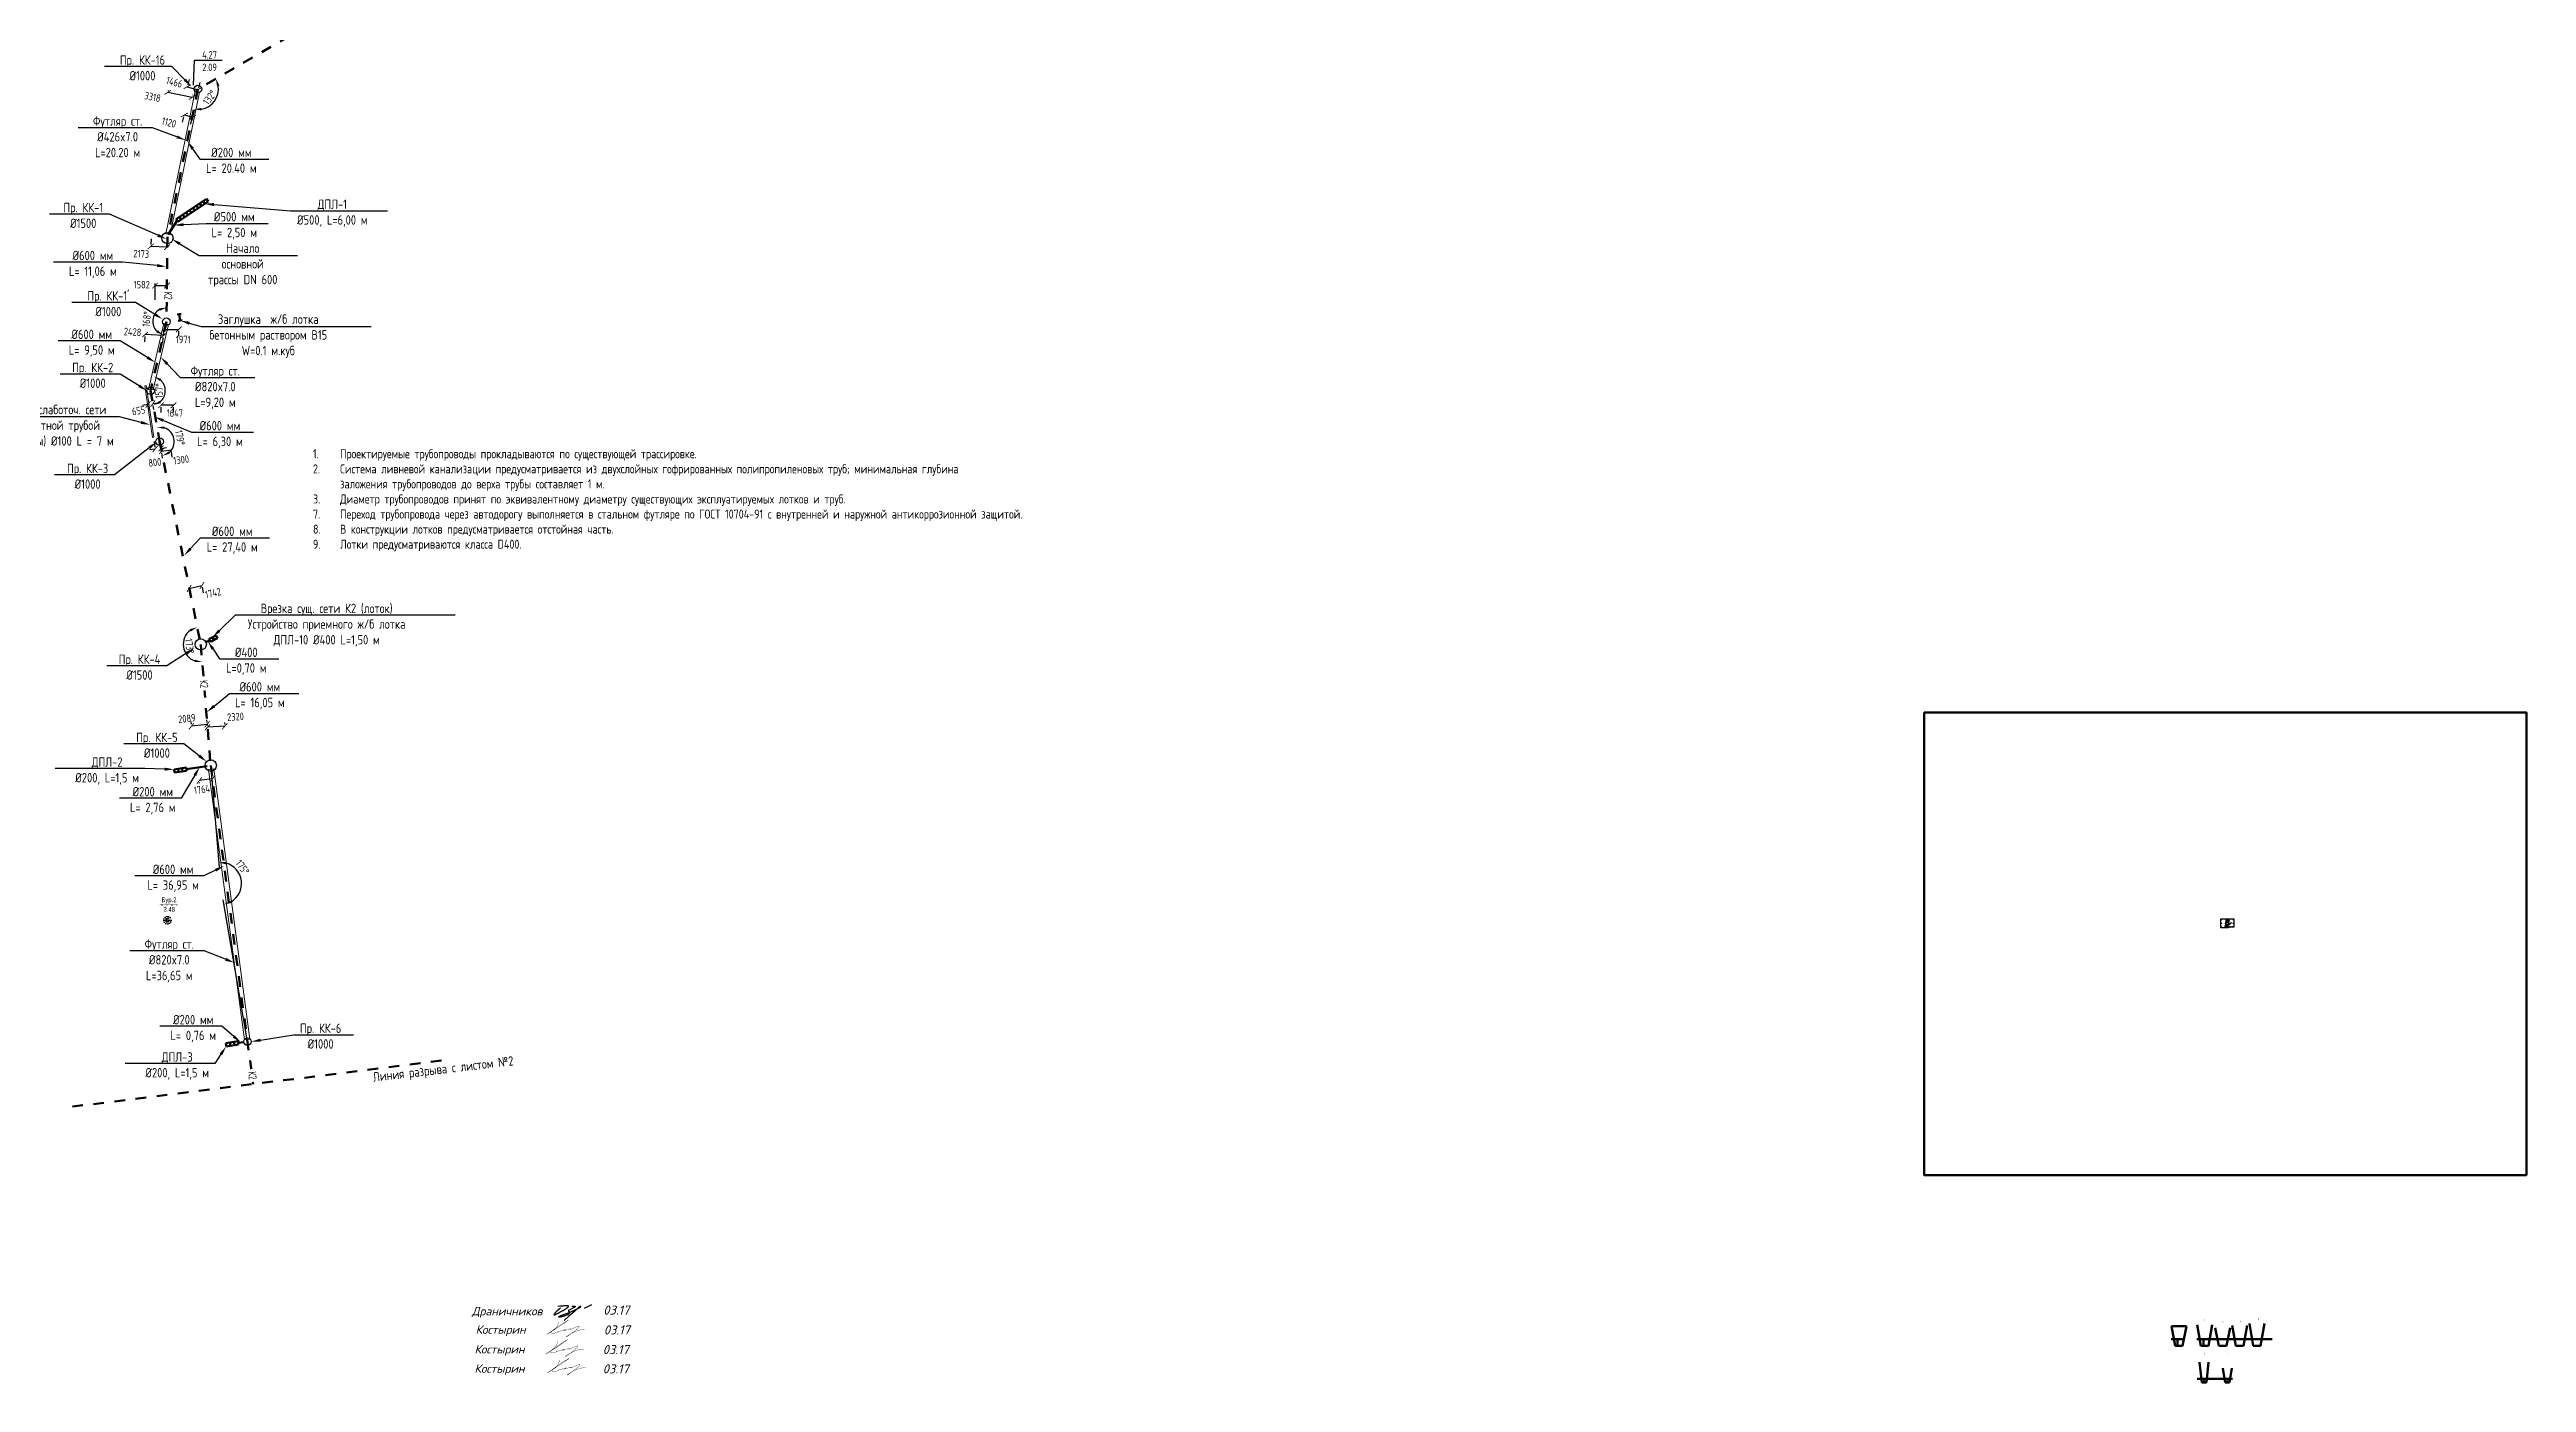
# Model space of a CAD drawing. Header units: millimetres. Extents: x 20530103 to 31271019, y 32092698 to 33532929.
# Drawn here: x 25902581 to 26231442, y 33196516 to 33373433 of the extents above; entities that cross this region are included whole.
import ezdxf
from ezdxf import colors
from ezdxf.entities.mleader import LeaderData, LeaderLine
from ezdxf.math import Vec2, Vec3

# ---------------------------------------------------------------- set-up
doc = ezdxf.new("R2010")
doc.units = ezdxf.units.MM
doc.header["$XCLIPFRAME"] = 2
for name, pattern in [('ACAD_ISO10W100', [18.5, 12, -3, 0.5, -3]), ('CONTI', [1, 0, 1]), ('Штриховая', [2822.222233, 1411.111116, -1411.111116])]:
    doc.linetypes.add(name, pattern=pattern)
for name, color, linetype in [('BORE', 7, 'CONTI'), ('Выноски', 7, 'Continuous'), ('РАМКА', 7, 'Continuous'), ('Рамка и штамп', 7, 'Continuous')]:
    doc.layers.add(name, color=color, linetype=linetype)
for name, color, linetype, lineweight in [('Text blocks_Ном._пера__28', 7, 'Continuous', 13), ('ВК_Текст', 7, 'Continuous', 25), ('Колодца К2', 30, 'Continuous', 30), ('Лотки К2', 30, 'Continuous', 30), ('Пикеты', 1, 'Continuous', 60), ('подпись', 7, 'Continuous', 25), ('Труба К2', 7, 'Continuous', 60), ('Труба профиль', 7, 'Continuous', 50)]:
    doc.layers.add(name, color=color, linetype=linetype, lineweight=lineweight)
doc.styles.add('GOST 2.304', font='GOST.TTF')
doc.styles.add('GOST_100', font='cs_gost2304.shx', dxfattribs={"width": 0.7, "height": 300})
doc.styles.add('ISO', font='isocpeur.ttf', dxfattribs={"oblique": 15, "height": 2.5})
doc.styles.add('SHRFT', font='TXT', dxfattribs={"width": 0.75})
doc.styles.get("Standard").update_dxf_attribs({"font": 'arial.ttf'})
doc.dimstyles.new('ISO-25', dxfattribs={"dimtxt": 2.5, "dimasz": 2.5, "dimexe": 1.25, "dimexo": 0.625, "dimtad": 1, "dimtxsty": 'Standard', "dimcen": 2.5, "dimadec": 0, "dimazin": 0, "dimtfac": 1, "dimtmove": 0, "dimatfit": 3, "dimfxl": 1, "dimarcsym": 0})
doc.dimstyles.new('STANDARD$0', dxfattribs={"dimscale": 100, "dimtxt": 2.5, "dimasz": 1, "dimexe": 0.5, "dimexo": 2, "dimgap": 1, "dimtad": 1, "dimdec": 0, "dimzin": 0, "dimdsep": 46, "dimtxsty": 'Standard', "dimblk1": 'OBLIQUE', "dimblk2": 'OBLIQUE', "dimsah": 1, "dimcen": 2, "dimadec": 0, "dimazin": 0, "dimtfac": 1, "dimtdec": 4, "dimtofl": 0, "dimtmove": 2, "dimatfit": 3, "dimldrblk": 'OBLIQUE', "dimfxl": 1, "dimtolj": 1, "dimtzin": 0, "dimarcsym": 0})
picture_1 = doc.add_image_def('image1.png', size_in_pixel=(1199, 625))

msp = doc.modelspace()

# ---------------------------------------------------------------- texts
at = {"char_height": 15, "attachment_point": 1, "style": 'GOST 2.304'}
for s, width, insert in [('Расчетное сечение трассы\\P- начало трассы капитального ремонта коллектора К2', 602.821607, (26191566.0617, 33256988.9353)), ('Расход ливневых вод в расчетном сечении трассы\\Pс площади водосбора 25,79 га составляет 402 л/с.\\PРасход ливневых вод по проектируемой трассе составляет 26 л/с.\\PРасход ливневых вод в створе перед отведением на очистку составляет 428 л/с.\\PДиаметр канализационного коллектора составляет 600 мм.', 670.614639, (26191892.5536, 33257163.1877))]:
    msp.add_mtext_dynamic_manual_height_columns(s, width=width, gutter_width=12.5, heights=[0], dxfattribs=dict(at, insert=insert))
at = {"insert": (25945439.3476, 33237661.3027), "char_height": 1250, "attachment_point": 1, "rotation": 6.701140111, "style": 'GOST 2.304'}
msp.add_mtext_dynamic_manual_height_columns('Линия разрыва с листом №2', width=25694.825879, gutter_width=12.5, heights=[0], dxfattribs=at)
at = {"layer": 'BORE', "color": 5, "style": 'SHRFT', "width": 0.75}
for s, p in [(' Бур.2', (25917228.3018, 33260261.4)), ('3.48', (25917704.6738, 33258998.3073))]:
    msp.add_text(s, height=625, dxfattribs=at).set_placement(p)
at = {"layer": 'Text blocks_Ном._пера__28', "insert": (25936357.1302, 33320377.7205), "char_height": 1200, "attachment_point": 1, "style": 'GOST 2.304'}
msp.add_mtext_dynamic_manual_height_columns('\\pi-3600,l4800,t4800;1.^IПроектируемые трубопроводы прокладываются по существующей трассировке.\\P2.^IСистема ливневой канализации предусматривается из двухслойных гофрированных полипропиленовых труб; минимальная глубина заложения трубопроводов до верха трубы составляет 1 м.\\P3.^IДиаметр трубопроводов принят по эквивалентному диаметру существующих эксплуатируемых лотков и труб.\\P7.^IПереход трубопровода через автодорогу выполняется в стальном футляре по ГОСТ 10704-91 с внутренней и наружной антикоррозионной защитой.\\P8.^IВ конструкции лотков предусматривается отстойная часть.\\P9.^IЛотки предусматриваются класса D400.', width=93446.891347, gutter_width=12.5, heights=[0], dxfattribs=at)
at = {"layer": 'РАМКА', "style": 'ISO', "oblique": 15}
for s, height, p in [('Драничников', 1120, (25958657.6401, 33205417.8036)), ('03.17', 1200, (25976107.1999, 33205520.0653)), ('Костырин', 1120, (25959149.1056, 33202974.2273)), ('03.17', 1200, (25976175.7851, 33202894.8483)), ('Костырин', 1120, (25959006.4388, 33200360.9311)), ('Костырин', 1120, (25959006.4388, 33197795.1003)), ('03.17', 1200, (25976033.1183, 33200281.5521)), ('03.17', 1200, (25976033.1183, 33197715.7214))]:
    msp.add_text(s, height=height, dxfattribs=at).set_placement(p)
at = {"layer": 'Рамка и штамп', "linetype": 'ACAD_ISO10W100', "style": 'GOST 2.304'}
for s, p in [('6', (26188630.2702, 33204602.8452)), ('5', (26191094.0004, 33204436.7874)), ('4', (26193419.7891, 33204533.6513)), ('3', (26195782.6413, 33204824.2433)), ('2', (26188616.2273, 33200152.1926)), ('1', (26191705.3388, 33200152.1926))]:
    msp.add_text(s, height=250, dxfattribs=at).set_placement(p)

# ---------------------------------------------------------------- blocks, each defined once
blk = doc.blocks.new('*U4')
at = {"color": 255}
blk.add_wipeout([(-200, 125), (200, 125), (200, -125), (-200, -125)], dxfattribs=at)
at = {"layer": 'ВК_Текст', "insert": (0, 0), "char_height": 250, "attachment_point": 5, "style": 'GOST_100'}
blk.add_mtext('К2', dxfattribs=at)
blk = doc.blocks.new('_ArchTick')
at = {"color": 0, "linetype": 'ByBlock', "const_width": 0.15}
blk.add_lwpolyline([(-0.5, -0.5), (0.5, 0.5)], dxfattribs=at)
blk = doc.blocks.new('*D17')
at = {"color": 0, "lineweight": -2, "transparency": 16777216}
for p, q in [((25921521, 33367087), (25918270, 33367749)), ((25918334, 33368064), (25918319, 33367994)), ((25921585, 33367402), (25921571, 33367332))]:
    blk.add_line(p, q, dxfattribs=at)
at = {"color": 0, "lineweight": -2, "transparency": 16777216, "xscale": 750.0000000000001, "yscale": 750.0000000000001, "zscale": 750.0000000000001}
for p, rotation in [((25918270, 33367749), 168.4884245579586), ((25921521, 33367087), 348.4884245579586)]:
    blk.add_blockref('_ArchTick', p, dxfattribs=dict(at, rotation=rotation))
at = {"color": 0, "transparency": 16777216, "insert": (25916260, 33367139), "char_height": 1000, "attachment_point": 5, "rotation": 348.48842, "style": 'GOST 2.304'}
blk.add_mtext('\\A1;3318', dxfattribs=at)
blk = doc.blocks.new('_Oblique')
at = {"color": 0, "linetype": 'ByBlock', "lineweight": -2}
blk.add_line((-0.5, -0.5), (0.5, 0.5), dxfattribs=at)
blk = doc.blocks.new('*U18')
at = {"color": 3}
for p, q in [((-19, 0), (19, 0)), ((0, -19), (0, 19))]:
    blk.add_line(p, q, dxfattribs=at)
blk = doc.blocks.new('*U19')
at = {"color": 0, "linetype": 'ByBlock', "lineweight": -2, "transparency": 16777216}
for p in [(0, 1000), (0, 500), (0, 0), (500, 1000), (500, 500), (500, 0), (1000, 1000), (1000, 500), (1000, 0), (1500, 1000), (1500, 500), (1500, 0)]:
    blk.add_blockref('*U18', p, dxfattribs=at)
blk = doc.blocks.new('_None')
blk = doc.blocks.new('*D26')
at = {"color": 0, "lineweight": -2, "transparency": 16777216}
blk.add_arc((25916006, 33328142), 1947, 309.75461, 47.32723, dxfattribs=at)
at = {"color": 0, "transparency": 16777216}
for points in [[(25917321, 33326495), (25917180, 33326797), (25916343, 33326225)], [(25917247, 33329426), (25917403, 33329721), (25916440, 33330040)]]:
    blk.add_solid(points, dxfattribs=at)
at = {"color": 0, "transparency": 16777216, "insert": (25917139, 33328117), "char_height": 1000, "attachment_point": 5, "rotation": 88.69536, "style": 'GOST 2.304'}
blk.add_mtext('157°', dxfattribs=at)
blk = doc.blocks.new('Косов')
at = {"layer": 'подпись', "color": 5, "lineweight": 30, "const_width": 0.0751}
blk.add_lwpolyline([(0, 0), (-0.07, -0.19), (-0.14, -0.36), (-0.2, -0.51), (-0.26, -0.65), (-0.31, -0.77), (-0.36, -0.87), (-0.41, -0.97), (-0.46, -1.07), (-0.51, -1.16), (-0.56, -1.26), (-0.62, -1.35), (-0.69, -1.44), (-0.76, -1.54), (-0.85, -1.64), (-0.96, -1.74), (-1.09, -1.84), (-1.23, -1.95), (-1.39, -2.06), (-1.57, -2.18), (-1.75, -2.3), (-1.94, -2.42), (-2.13, -2.54), (-2.32, -2.66), (-2.5, -2.78), (-2.67, -2.89), (-2.82, -2.99), (-2.91, -3.07), (-2.94, -3.1), (-2.89, -3.08), (-2.73, -2.99), (-2.46, -2.82), (-2.05, -2.56), (-1.49, -2.2), (-0.83, -1.77), (-0.12, -1.3), (0.58, -0.83), (1.23, -0.4), (1.76, -0.03), (2.13, 0.23), (2.28, 0.36), (2.17, 0.32), (1.85, 0.15), (1.36, -0.14), (0.77, -0.5), (0.14, -0.91), (-0.49, -1.33), (-1.05, -1.73), (-1.5, -2.08), (-1.78, -2.36), (-1.91, -2.57), (-1.92, -2.71), (-1.83, -2.8), (-1.67, -2.85), (-1.46, -2.86), (-1.24, -2.84), (-1.02, -2.81), (-0.84, -2.77), (-0.68, -2.72), (-0.56, -2.67), (-0.46, -2.61), (-0.38, -2.56), (-0.33, -2.5), (-0.29, -2.46), (-0.26, -2.42), (-0.24, -2.38), (-0.23, -2.36), (-0.23, -2.35), (-0.23, -2.34), (-0.24, -2.34), (-0.24, -2.35), (-0.24, -2.36), (-0.25, -2.39), (-0.24, -2.42), (-0.24, -2.46), (-0.23, -2.49), (-0.22, -2.53), (-0.21, -2.56), (-0.2, -2.58), (-0.2, -2.59), (-0.2, -2.59), (-0.2, -2.57), (-0.21, -2.53), (-0.23, -2.49), (-0.24, -2.45), (-0.26, -2.4), (-0.27, -2.36), (-0.29, -2.33), (-0.29, -2.31), (-0.3, -2.31), (-0.29, -2.32), (-0.27, -2.34), (-0.23, -2.36), (-0.17, -2.38), (-0.08, -2.39), (0.03, -2.39), (0.18, -2.36), (0.37, -2.32), (0.58, -2.25), (0.8, -2.18), (1.01, -2.1), (1.21, -2.03), (1.38, -1.97), (1.51, -1.93), (1.58, -1.91), (1.58, -1.93), (1.53, -1.97), (1.45, -2.03), (1.36, -2.09), (1.27, -2.16), (1.21, -2.21), (1.18, -2.25), (1.23, -2.25), (1.34, -2.22), (1.52, -2.17), (1.74, -2.09), (1.98, -2.01), (2.23, -1.93), (2.45, -1.85), (2.64, -1.79), (2.77, -1.76), (2.83, -1.77), (2.83, -1.8), (2.8, -1.84), (2.75, -1.89), (2.71, -1.93), (2.7, -1.96), (2.73, -1.96), (2.83, -1.93), (3.02, -1.85), (3.27, -1.74), (3.56, -1.61), (3.88, -1.47), (4.2, -1.34), (4.49, -1.22), (4.73, -1.14), (4.9, -1.11), (4.99, -1.13), (4.99, -1.2), (4.93, -1.31), (4.8, -1.46), (4.63, -1.64), (4.41, -1.84), (4.17, -2.05), (3.92, -2.27), (3.65, -2.48), (3.39, -2.69), (3.13, -2.89), (2.88, -3.07), (2.64, -3.24), (2.43, -3.39), (2.23, -3.52), (2.07, -3.62), (1.94, -3.7), (1.84, -3.75), (1.79, -3.76), (1.79, -3.74), (1.85, -3.69), (1.97, -3.6), (2.16, -3.47), (2.42, -3.31), (2.75, -3.1), (3.16, -2.87), (3.62, -2.63), (4.14, -2.4), (4.7, -2.19), (5.28, -2.03), (5.89, -1.92), (6.5, -1.88)], dxfattribs=at)
blk = doc.blocks.new('Драничников')
at = {"layer": 'подпись', "color": 5, "lineweight": 30}
for points in [[(1.86, 1.95), (0.94, 1.14), (0.35, 0.58), (0.02, 0.22), (-0.09, 0.03), (-0.03, -0.03), (0.15, 0.02), (0.41, 0.12), (0.7, 0.26), (0.97, 0.39), (1.23, 0.51), (1.47, 0.63), (1.69, 0.74), (1.89, 0.84), (2.08, 0.94), (2.27, 1.04), (2.44, 1.13), (2.6, 1.22), (2.76, 1.31), (2.9, 1.39), (3.04, 1.48), (3.17, 1.56), (3.3, 1.64), (3.42, 1.71), (3.53, 1.78), (3.63, 1.86), (3.73, 1.92), (3.82, 1.99), (3.9, 2.05), (3.98, 2.11), (4.04, 2.17), (4.1, 2.22), (4.15, 2.26), (4.18, 2.3), (4.21, 2.34), (4.23, 2.37), (4.24, 2.4), (4.25, 2.42), (4.25, 2.45), (4.26, 2.47), (4.26, 2.49), (4.26, 2.51), (4.26, 2.53), (4.25, 2.55), (4.25, 2.56), (4.24, 2.58), (4.23, 2.59), (4.22, 2.6), (4.2, 2.61), (4.18, 2.62), (4.14, 2.62), (4.1, 2.63), (4.05, 2.63), (3.99, 2.63), (3.91, 2.63), (3.82, 2.63), (3.7, 2.63), (3.57, 2.63), (3.4, 2.63), (3.19, 2.63), (2.92, 2.61), (2.59, 2.59), (2.18, 2.56), (1.68, 2.52), (1.07, 2.47)], [(5.3, 2.57), (5.53, 2.57), (5.71, 2.57), (5.85, 2.57), (5.97, 2.56), (6.05, 2.56), (6.12, 2.56), (6.17, 2.55), (6.2, 2.55), (6.23, 2.54), (6.25, 2.53), (6.26, 2.52), (6.27, 2.5), (6.28, 2.49), (6.28, 2.47), (6.28, 2.45), (6.28, 2.44), (6.28, 2.41), (6.28, 2.39), (6.26, 2.36), (6.24, 2.33), (6.2, 2.29), (6.13, 2.24), (6.04, 2.18), (5.92, 2.12), (5.77, 2.04), (5.6, 1.95), (5.4, 1.85), (5.2, 1.75), (5.01, 1.66), (4.82, 1.56), (4.65, 1.47), (4.5, 1.4), (4.39, 1.33), (4.31, 1.28), (4.26, 1.24), (4.23, 1.2), (4.22, 1.17), (4.23, 1.15), (4.24, 1.13), (4.26, 1.11), (4.29, 1.1), (4.31, 1.08), (4.34, 1.06), (4.36, 1.04), (4.39, 1.02), (4.41, 1), (4.44, 0.97), (4.46, 0.94), (4.49, 0.9), (4.51, 0.86), (4.52, 0.81), (4.53, 0.76), (4.54, 0.71), (4.54, 0.66), (4.53, 0.6), (4.51, 0.54), (4.48, 0.48), (4.45, 0.41), (4.4, 0.35), (4.34, 0.29), (4.26, 0.22), (4.18, 0.15), (4.08, 0.09), (3.97, 0.03), (3.85, -0.04), (3.72, -0.1), (3.57, -0.16), (3.42, -0.22), (3.27, -0.28), (3.11, -0.33), (2.96, -0.38), (2.81, -0.43), (2.66, -0.47), (2.52, -0.51), (2.39, -0.54), (2.26, -0.58), (2.15, -0.6), (2.04, -0.63), (1.94, -0.65), (1.85, -0.66), (1.77, -0.68), (1.69, -0.69), (1.63, -0.69), (1.58, -0.7), (1.53, -0.7), (1.49, -0.69), (1.46, -0.69), (1.43, -0.68), (1.41, -0.67), (1.39, -0.67), (1.38, -0.65), (1.38, -0.64), (1.38, -0.63), (1.38, -0.61), (1.39, -0.59), (1.41, -0.57), (1.42, -0.55), (1.45, -0.53), (1.49, -0.5), (1.55, -0.47), (1.63, -0.43), (1.73, -0.38), (1.87, -0.32), (2.05, -0.24), (2.26, -0.16), (2.51, -0.06), (2.79, 0.05), (3.08, 0.16), (3.38, 0.28), (3.68, 0.39), (3.98, 0.51), (4.26, 0.62), (4.53, 0.72), (4.77, 0.82), (4.99, 0.91), (5.2, 1), (5.39, 1.08), (5.57, 1.16), (5.74, 1.24), (5.9, 1.31), (6.06, 1.38), (6.2, 1.44), (6.35, 1.51), (6.48, 1.57), (6.61, 1.63), (6.74, 1.7), (6.86, 1.75), (6.97, 1.81), (7.08, 1.87), (7.19, 1.93), (7.28, 1.98), (7.38, 2.04), (7.46, 2.09), (7.54, 2.14), (7.62, 2.18), (7.68, 2.23), (7.74, 2.27), (7.79, 2.3), (7.83, 2.33), (7.86, 2.36), (7.88, 2.39), (7.89, 2.41), (7.9, 2.43), (7.89, 2.44), (7.88, 2.46), (7.86, 2.46), (7.83, 2.46), (7.79, 2.46), (7.75, 2.45), (7.7, 2.43), (7.64, 2.41), (7.57, 2.37), (7.5, 2.32), (7.37, 2.21), (7.15, 2.02), (6.78, 1.7), (6.24, 1.21), (5.46, 0.51), (4.41, -0.44), (3.03, -1.67)], [(8.98, 1.97), (11.17, 3.08)]]:
    blk.add_lwpolyline(points, dxfattribs=at)
blk = doc.blocks.new('BL_985')
at = {"color": 0}
for radius in [2, 1, 0.8, 0.6, 0.4, 0.2]:
    blk.add_circle((0, 0), radius, dxfattribs=at)
blk = doc.blocks.new('*D255')
at = {"color": 0, "lineweight": -2, "transparency": 16777216}
for p, q in [((25917391, 33325251), (25917393, 33325969)), ((25919041, 33326213), (25917394, 33326219)), ((25919037, 33325245), (25919040, 33325963))]:
    blk.add_line(p, q, dxfattribs=at)
at = {"color": 0, "lineweight": -2, "transparency": 16777216, "xscale": 750.0000000000001, "yscale": 750.0000000000001, "zscale": 750.0000000000001}
for p, rotation in [((25917394, 33326219), 179.7830547741762), ((25919041, 33326213), 359.7830547741762)]:
    blk.add_blockref('_ArchTick', p, dxfattribs=dict(at, rotation=rotation))
at = {"color": 0, "transparency": 16777216, "insert": (25919210, 33325186), "char_height": 1000, "attachment_point": 5, "rotation": 359.78305, "style": 'GOST 2.304'}
blk.add_mtext('\\A1;1647', dxfattribs=at)
blk = doc.blocks.new('*D256')
at = {"color": 0, "lineweight": -2, "transparency": 16777216}
for p, q in [((25917468, 33320148), (25918751, 33320318)), ((25917597, 33319175), (25917501, 33319900)), ((25918880, 33319344), (25918784, 33320070))]:
    blk.add_line(p, q, dxfattribs=at)
at = {"color": 0, "lineweight": -2, "transparency": 16777216, "xscale": 750.0000000000001, "yscale": 750.0000000000001, "zscale": 750.0000000000001}
for p, rotation in [((25917468, 33320148), 187.5323693068337), ((25918751, 33320318), 7.532369306833688)]:
    blk.add_blockref('_ArchTick', p, dxfattribs=dict(at, rotation=rotation))
at = {"color": 0, "transparency": 16777216, "insert": (25920055, 33318980), "char_height": 1000, "attachment_point": 5, "rotation": 7.53237, "style": 'GOST 2.304'}
blk.add_mtext('\\A1;1300', dxfattribs=at)
blk = doc.blocks.new('*D257')
at = {"color": 0, "lineweight": -2, "transparency": 16777216}
for p, q in [((25918191, 33347199), (25916021, 33347306)), ((25916069, 33348290), (25916033, 33347555)), ((25918240, 33348183), (25918204, 33347448))]:
    blk.add_line(p, q, dxfattribs=at)
at = {"color": 0, "lineweight": -2, "transparency": 16777216, "xscale": 750.0000000000001, "yscale": 750.0000000000001, "zscale": 750.0000000000001}
for p, rotation in [((25916021, 33347306), 177.1812384227677), ((25918191, 33347199), 357.1812384227678)]:
    blk.add_blockref('_ArchTick', p, dxfattribs=dict(at, rotation=rotation))
at = {"color": 0, "transparency": 16777216, "insert": (25914756, 33346318), "char_height": 1000, "attachment_point": 5, "rotation": 357.18124, "style": 'GOST 2.304'}
blk.add_mtext('\\A1;2173', dxfattribs=at)
blk = doc.blocks.new('*D258')
at = {"color": 0, "lineweight": -2, "transparency": 16777216}
for p, q in [((25915215, 33334625), (25915263, 33335366)), ((25917702, 33335461), (25915278, 33335615)), ((25917639, 33334471), (25917686, 33335212))]:
    blk.add_line(p, q, dxfattribs=at)
at = {"color": 0, "lineweight": -2, "transparency": 16777216, "xscale": 750.0000000000001, "yscale": 750.0000000000001, "zscale": 750.0000000000001}
for p, rotation in [((25915278, 33335615), 176.3644218934198), ((25917702, 33335461), 356.3644218934198)]:
    blk.add_blockref('_ArchTick', p, dxfattribs=dict(at, rotation=rotation))
at = {"color": 0, "transparency": 16777216, "insert": (25913606, 33335955), "char_height": 1000, "attachment_point": 5, "rotation": 356.36442, "style": 'GOST 2.304'}
blk.add_mtext('\\A1;2428', dxfattribs=at)
blk = doc.blocks.new('*D259')
at = {"color": 0, "lineweight": -2, "transparency": 16777216}
for p, q in [((25916596, 33320408), (25915851, 33320319)), ((25916477, 33321390), (25916566, 33320656)), ((25917258, 33321484), (25917346, 33320750)), ((25917376, 33320502), (25918121, 33320592))]:
    blk.add_line(p, q, dxfattribs=at)
at = {"color": 0, "lineweight": -2, "transparency": 16777216, "xscale": 750.0000000000001, "yscale": 750.0000000000001, "zscale": 750.0000000000001}
for p, rotation in [((25916596, 33320408), 6.855179678419312), ((25917376, 33320502), 186.8551796784193)]:
    blk.add_blockref('_ArchTick', p, dxfattribs=dict(at, rotation=rotation))
at = {"color": 0, "transparency": 16777216, "insert": (25916560, 33318637), "char_height": 1000, "attachment_point": 5, "rotation": 6.85518, "style": 'GOST 2.304'}
blk.add_mtext('\\A1;800', dxfattribs=at)
blk = doc.blocks.new('*D260')
at = {"color": 0, "lineweight": -2, "transparency": 16777216}
for p, q in [((25921121, 33301911), (25922819, 33302299)), ((25921344, 33300936), (25921177, 33301667)), ((25923042, 33301324), (25922875, 33302055))]:
    blk.add_line(p, q, dxfattribs=at)
at = {"color": 0, "lineweight": -2, "transparency": 16777216, "xscale": 750.0000000000001, "yscale": 750.0000000000001, "zscale": 750.0000000000001}
for p, rotation in [((25921121, 33301911), 192.8730877224543), ((25922819, 33302299), 12.87308772245434)]:
    blk.add_blockref('_ArchTick', p, dxfattribs=dict(at, rotation=rotation))
at = {"color": 0, "transparency": 16777216, "insert": (25924291, 33301294), "char_height": 1000, "attachment_point": 5, "rotation": 12.87309, "style": 'GOST 2.304'}
blk.add_mtext('\\A1;1742', dxfattribs=at)
blk = doc.blocks.new('*D261')
at = {"color": 0, "lineweight": -2, "transparency": 16777216}
for p, q in [((25925823, 33284133), (25925840, 33283861)), ((25923507, 33283992), (25923524, 33283720)), ((25925855, 33283611), (25923539, 33283471))]:
    blk.add_line(p, q, dxfattribs=at)
at = {"color": 0, "lineweight": -2, "transparency": 16777216, "xscale": 750.0000000000001, "yscale": 750.0000000000001, "zscale": 750.0000000000001}
for p, rotation in [((25925855, 33283611), 3.467697189902461), ((25923539, 33283471), 183.4676971899024)]:
    blk.add_blockref('_ArchTick', p, dxfattribs=dict(at, rotation=rotation))
at = {"color": 0, "transparency": 16777216, "insert": (25927268, 33284872), "char_height": 1000, "attachment_point": 5, "rotation": 3.4677, "style": 'GOST 2.304'}
blk.add_mtext('\\A1;2320', dxfattribs=at)
blk = doc.blocks.new('*D262')
at = {"color": 0, "lineweight": -2, "transparency": 16777216}
for p, q in [((25921350, 33284228), (25921391, 33283869)), ((25923426, 33284464), (25923466, 33284106)), ((25923495, 33283858), (25921420, 33283621))]:
    blk.add_line(p, q, dxfattribs=at)
at = {"color": 0, "lineweight": -2, "transparency": 16777216, "xscale": 750.0000000000001, "yscale": 750.0000000000001, "zscale": 750.0000000000001}
for p, rotation in [((25921420, 33283621), 186.5088709121427), ((25923495, 33283858), 6.508870912142672)]:
    blk.add_blockref('_ArchTick', p, dxfattribs=dict(at, rotation=rotation))
at = {"color": 0, "transparency": 16777216, "insert": (25920812, 33284637), "char_height": 1000, "attachment_point": 5, "rotation": 6.50887, "style": 'GOST 2.304'}
blk.add_mtext('\\A1;2089', dxfattribs=at)
blk = doc.blocks.new('*D263')
at = {"color": 0, "lineweight": -2, "transparency": 16777216}
for p, q in [((25924213, 33276633), (25922465, 33276401)), ((25922509, 33276066), (25922498, 33276153)), ((25924258, 33276298), (25924246, 33276385))]:
    blk.add_line(p, q, dxfattribs=at)
at = {"color": 0, "lineweight": -2, "transparency": 16777216, "xscale": 750.0000000000001, "yscale": 750.0000000000001, "zscale": 750.0000000000001}
for p, rotation in [((25922465, 33276401), 187.5607355935661), ((25924213, 33276633), 7.560735593566106)]:
    blk.add_blockref('_ArchTick', p, dxfattribs=dict(at, rotation=rotation))
at = {"color": 0, "transparency": 16777216, "insert": (25922816, 33275233), "char_height": 1000, "attachment_point": 5, "rotation": 7.56074, "style": 'GOST 2.304'}
blk.add_mtext('\\A1;1764', dxfattribs=at)
blk = doc.blocks.new('*D267')
at = {"color": 0, "lineweight": -2, "transparency": 16777216}
blk.add_arc((25917192, 33321403), 1938, 311.37484, 70.08371, dxfattribs=at)
at = {"color": 0, "transparency": 16777216}
for points in [[(25917838, 33323059), (25917867, 33323391), (25916856, 33323311)], [(25918548, 33319799), (25918399, 33320097), (25917578, 33319503)]]:
    blk.add_solid(points, dxfattribs=at)
at = {"color": 0, "transparency": 16777216, "insert": (25919895, 33321915), "char_height": 1000, "attachment_point": 5, "rotation": 280.72928, "style": 'GOST 2.304'}
blk.add_mtext('179°', dxfattribs=at)
blk = doc.blocks.new('*D268')
at = {"color": 0, "lineweight": -2, "transparency": 16777216}
blk.add_arc((25922658, 33294473), 2330, 126.25731, 249.91351, dxfattribs=at)
at = {"color": 0, "transparency": 16777216}
for points in [[(25921212, 33296504), (25921347, 33296199), (25922194, 33296756)], [(25921880, 33292450), (25921835, 33292119), (25922849, 33292151)]]:
    blk.add_solid(points, dxfattribs=at)
at = {"color": 0, "transparency": 16777216, "insert": (25921156, 33294259), "char_height": 1000, "attachment_point": 5, "rotation": 278.08541, "style": 'GOST 2.304'}
blk.add_mtext('173°', dxfattribs=at)
blk = doc.blocks.new('*D275')
at = {"color": 0, "lineweight": -2, "transparency": 16777216}
for p, q in [((25917770, 33336297), (25919741, 33336297)), ((25917770, 33335413), (25917770, 33336047)), ((25919741, 33335408), (25919741, 33336047))]:
    blk.add_line(p, q, dxfattribs=at)
at = {"color": 0, "lineweight": -2, "transparency": 16777216, "xscale": 750.0000000000001, "yscale": 750.0000000000001, "zscale": 750.0000000000001, "rotation": 180}
blk.add_blockref('_ArchTick', (25917770, 33336297), dxfattribs=at)
at = {"color": 0, "lineweight": -2, "transparency": 16777216, "xscale": 750.0000000000001, "yscale": 750.0000000000001, "zscale": 750.0000000000001}
blk.add_blockref('_ArchTick', (25919741, 33336297), dxfattribs=at)
at = {"color": 0, "transparency": 16777216, "insert": (25920335, 33334950), "char_height": 1000, "attachment_point": 5, "style": 'GOST 2.304'}
blk.add_mtext('\\A1;1971', dxfattribs=at)
blk = doc.blocks.new('*D276')
at = {"color": 0, "lineweight": -2, "transparency": 16777216}
for p, q in [((25916596, 33340196), (25916596, 33342364)), ((25916596, 33342114), (25918177, 33342114)), ((25918177, 33342512), (25918177, 33341864))]:
    blk.add_line(p, q, dxfattribs=at)
at = {"color": 0, "lineweight": -2, "transparency": 16777216, "xscale": 750.0000000000001, "yscale": 750.0000000000001, "zscale": 750.0000000000001, "rotation": 180}
blk.add_blockref('_ArchTick', (25916596, 33342114), dxfattribs=at)
at = {"color": 0, "lineweight": -2, "transparency": 16777216, "xscale": 750.0000000000001, "yscale": 750.0000000000001, "zscale": 750.0000000000001}
blk.add_blockref('_ArchTick', (25918177, 33342114), dxfattribs=at)
at = {"color": 0, "transparency": 16777216, "insert": (25914819, 33342229), "char_height": 1000, "attachment_point": 5, "style": 'GOST 2.304'}
blk.add_mtext('\\A1;1582', dxfattribs=at)
blk = doc.blocks.new('*D277')
at = {"color": 0, "lineweight": -2, "transparency": 16777216}
blk.add_arc((25918115, 33337348), 1837, 121.01486, 225.49881, dxfattribs=at)
at = {"color": 0, "transparency": 16777216}
for points in [[(25917125, 33339082), (25917212, 33338761), (25918133, 33339184)], [(25916907, 33336184), (25916747, 33335891), (25917705, 33335557)]]:
    blk.add_solid(points, dxfattribs=at)
at = {"color": 0, "transparency": 16777216, "insert": (25915484, 33337659), "char_height": 1000, "attachment_point": 5, "rotation": 83.25684, "style": 'GOST 2.304'}
blk.add_mtext('168°', dxfattribs=at)
blk = doc.blocks.new('*D279')
at = {"color": 0, "lineweight": -2, "transparency": 16777216}
for p, q in [((25915653, 33326326), (25914913, 33326202)), ((25915784, 33325547), (25915694, 33326079)), ((25916299, 33326434), (25917039, 33326558)), ((25916430, 33325655), (25916340, 33326188))]:
    blk.add_line(p, q, dxfattribs=at)
at = {"color": 0, "lineweight": -2, "transparency": 16777216, "xscale": 750.0000000000001, "yscale": 750.0000000000001, "zscale": 750.0000000000001}
for p, rotation in [((25915653, 33326326), 9.53081107803106), ((25916299, 33326434), 189.5308110780311)]:
    blk.add_blockref('_ArchTick', p, dxfattribs=dict(at, rotation=rotation))
at = {"color": 0, "transparency": 16777216, "insert": (25914398, 33325508), "char_height": 1000, "attachment_point": 5, "rotation": 9.53081, "style": 'GOST 2.304'}
blk.add_mtext('\\A1;655', dxfattribs=at)
blk = doc.blocks.new('*D290')
at = {"color": 0, "lineweight": -2, "transparency": 16777216}
for p, q in [((25924004, 33278091), (25925087, 33264919)), ((25928818, 33242009), (25925636, 33260581))]:
    blk.add_line(p, q, dxfattribs=at)
blk.add_arc((25925266, 33262738), 2814, 300.19663, 74.22534, dxfattribs=at)
at = {"color": 0, "transparency": 16777216}
for points in [[(25926015, 33265280), (25926047, 33265612), (25925036, 33265542)], [(25926738, 33260150), (25926624, 33260463), (25925741, 33259965)]]:
    blk.add_solid(points, dxfattribs=at)
at = {"color": 0, "transparency": 16777216, "insert": (25928193, 33264879), "char_height": 1000, "attachment_point": 5, "rotation": 306.18308, "style": 'GOST 2.304'}
blk.add_mtext('175°', dxfattribs=at)
blk = doc.blocks.new('*D291')
at = {"color": 0, "lineweight": -2, "transparency": 16777216}
for p, q in [((25920859, 33368501), (25922270, 33368100)), ((25921131, 33369457), (25920928, 33368741)), ((25922542, 33369057), (25922338, 33368341))]:
    blk.add_line(p, q, dxfattribs=at)
at = {"color": 0, "lineweight": -2, "transparency": 16777216, "xscale": 750.0000000000001, "yscale": 750.0000000000001, "zscale": 750.0000000000001}
for p, rotation in [((25920859, 33368501), 164.16178206359), ((25922270, 33368100), 344.16178206359)]:
    blk.add_blockref('_ArchTick', p, dxfattribs=dict(at, rotation=rotation))
at = {"color": 0, "transparency": 16777216, "insert": (25919158, 33369099), "char_height": 1000, "attachment_point": 5, "rotation": 344.16178, "style": 'GOST 2.304'}
blk.add_mtext('\\A1;1466', dxfattribs=at)
blk = doc.blocks.new('*D292')
at = {"color": 0, "lineweight": -2, "transparency": 16777216}
for p, q in [((25920228, 33363795), (25920415, 33364514)), ((25920478, 33364756), (25921561, 33364474)), ((25921312, 33363514), (25921499, 33364232))]:
    blk.add_line(p, q, dxfattribs=at)
at = {"color": 0, "lineweight": -2, "transparency": 16777216, "xscale": 750.0000000000001, "yscale": 750.0000000000001, "zscale": 750.0000000000001}
for p, rotation in [((25920478, 33364756), 165.4377250491807), ((25921561, 33364474), 345.4377250491807)]:
    blk.add_blockref('_ArchTick', p, dxfattribs=dict(at, rotation=rotation))
at = {"color": 0, "transparency": 16777216, "insert": (25918431, 33363744), "char_height": 1000, "attachment_point": 5, "rotation": 345.43773, "style": 'GOST 2.304'}
blk.add_mtext('\\A1;1120', dxfattribs=at)
blk = doc.blocks.new('*D24')
at = {"color": 0, "lineweight": -2, "transparency": 16777216}
blk.add_arc((25961319, 33390688), 4907, 97.12546, 198.25835, dxfattribs=at)
at = {"color": 0, "transparency": 16777216}
for points in [[(25960706, 33395725), (25960714, 33395391), (25961710, 33395580)], [(25956810, 33389219), (25956506, 33389083), (25957067, 33388238)]]:
    blk.add_solid(points, dxfattribs=at)
at = {"color": 0, "transparency": 16777216, "insert": (25955660, 33391523), "char_height": 1000, "attachment_point": 5, "rotation": 81.61473, "style": 'GOST 2.304'}
blk.add_mtext('125°', dxfattribs=at)
blk = doc.blocks.new('*D25')
at = {"color": 0, "lineweight": -2, "transparency": 16777216}
blk.add_arc((25922290, 33368197), 2726, 279.50463, 8.81421, dxfattribs=at)
at = {"color": 0, "transparency": 16777216}
for points in [[(25924826, 33368559), (25925141, 33368670), (25924651, 33369558)], [(25922737, 33365342), (25922743, 33365675), (25921740, 33365527)]]:
    blk.add_solid(points, dxfattribs=at)
at = {"color": 0, "transparency": 16777216, "insert": (25923841, 33367077), "char_height": 1000, "attachment_point": 5, "rotation": 54.15942, "style": 'GOST 2.304'}
blk.add_mtext('132°', dxfattribs=at)

# ---------------------------------------------------------------- dimensions: what is measured, and where the dimension line sits
for base, line1, line2, picture, middle in [((25958369.6002, 33394610.8586), ((25961851.7573, 33397356.6787, 4000), (25961318.7502, 33390688.3709, 4000)), ((25961318.7502, 33390688.3709, 4000), (25922289.703, 33368196.8525, 4000)), '*D24', (25956463.7283, 33391404.0229)), ((25917730.0319, 33327239.2919), ((25916005.6867, 33328142.442), (25917192.4654, 33321402.5038)), ((25918114.6945, 33337347.5166), (25916005.6867, 33328142.442)), '*D26', (25917951.7294, 33328098.1225))]:
    dim = msp.add_angular_dim_2l(base=base, line1=line1, line2=line2, dimstyle='ISO-25', override={"dimscale": 500, "dimtxt": 2, "dimasz": 2, "dimtxsty": 'GOST 2.304'})
    dim.commit()
    dim.dimension.update_dxf_attribs({"geometry": picture, "text_midpoint": middle, "dimtype": 162})
for base, line1, line2, picture, middle in [((25923743.3339, 33365891.0209), ((25922289.703, 33368196.8525, 4000), (25918317.0433, 33348903.3947, 4000)), ((25961318.7502, 33390688.3709, 4000), (25922289.703, 33368196.8525, 4000)), '*D25', (25923840.7059, 33367076.5631)), ((25919024.6231, 33320770.8155), ((25917192.4654, 33321402.5038), (25922657.7862, 33294472.7016)), ((25916005.6867, 33328142.442), (25917192.4654, 33321402.5038)), '*D267', (25919894.8775, 33321914.5602))]:
    dim = msp.add_angular_dim_2l(base=base, line1=line1, line2=line2, dimstyle='ISO-25', override={"dimscale": 500, "dimtxt": 2, "dimasz": 2, "dimtxsty": 'GOST 2.304'})
    dim.commit()
    dim.dimension.update_dxf_attribs({"geometry": picture, "text_midpoint": middle})
for base, p1, p2, angle, picture, middle in [((25922270.2643, 33368100.3402), (25920857.8883, 33368494.993, 4269), (25922268.6819, 33368094.7621, 4000), 344.161782064, '*D291', (25919157.9101, 33369098.6581)), ((25918269.5682, 33367749.4636), (25921385.3177, 33366422.1025, 4000), (25918134.0903, 33367084.2563), 168.488424558, '*D17', (25916259.956, 33367138.885)), ((25921561.4037, 33364474.2448), (25920479.3816, 33364762.9646, 4358), (25921563.2616, 33364481.397), 345.437725049, '*D292', (25918430.943, 33363744.064)), ((25916020.9653, 33347305.6038), (25918190.5946, 33347184.622), (25916020.27, 33347291.481), 177.181238423, '*D257', (25914756.2638, 33346317.9473)), ((25915278.392, 33335615.3702), (25917702.3144, 33335469.0236), (25915278.8771, 33335623.0042), 176.364421893, '*D258', (25913606.0475, 33335955.1946)), ((25916299.0227, 33326434.2236), (25915617.9704, 33326533.019), (25916264.2184, 33326641.5211), 9.530811078, '*D279', (25914397.6689, 33325508.3114)), ((25917394.2649, 33326218.7774), (25919041.2144, 33326244.7821), (25917394.387, 33326251.0177), 179.783054774, '*D255', (25919209.5982, 33325186.451)), ((25922819.176, 33302298.7245), (25921121.2562, 33301910.6882), (25922819.176, 33302298.7245), 12.873087722, '*D260', (25924290.8087, 33301293.779)), ((25921419.531, 33283620.9884), (25923538.963, 33283470.8133), (25921463.679, 33283234.0391), 186.508870912, '*D262', (25920811.9808, 33284637.0444)), ((25923538.963, 33283470.8133), (25925883.6945, 33283134.5166, 3393), (25923567.8452, 33282994.1837), 183.46769719, '*D261', (25927268.2288, 33284872.2593)), ((25922464.9009, 33276401.2584), (25924126.1014, 33277288.8871), (25922377.8843, 33277056.8444), 187.560735593, '*D263', (25922815.7964, 33275232.9858))]:
    dim = msp.add_linear_dim(base=base, p1=p1, p2=p2, angle=angle, dimstyle='STANDARD$0', override={"dimscale": 500, "dimtxt": 2, "dimasz": 1.5, "dimtxsty": 'GOST 2.304', "dimblk1": 'ArchTick', "dimblk2": 'ArchTick'})
    dim.commit()
    dim.dimension.update_dxf_attribs({"geometry": picture, "text_midpoint": middle, "dimtype": 161})
dim = msp.add_linear_dim(base=(25919740.6162, 33336297.0031), p1=(25917769.7503, 33336413.3118), p2=(25919740.6162, 33336407.5374), dimstyle='STANDARD$0', override={"dimscale": 500, "dimtxt": 2, "dimasz": 1.5, "dimtxsty": 'GOST 2.304', "dimblk1": 'ArchTick', "dimblk2": 'ArchTick'})
dim.commit()
dim.dimension.update_dxf_attribs({"geometry": '*D275', "text_midpoint": (25920334.889, 33334949.6804), "dimtype": 160})
for base, p1, p2, angle, text, picture, middle in [((25916595.5797, 33320408.1792), (25917377.3638, 33320491.436), (25916596.8512, 33320397.6031), 186.855179679, '800', '*D259', (25916560.1949, 33318637.1995)), ((25918751.1443, 33320317.7369), (25917465.6294, 33320166.0337), (25918748.7692, 33320335.6998), 7.532369307, '1300', '*D256', (25920055.1117, 33318980.277))]:
    dim = msp.add_linear_dim(base=base, p1=p1, p2=p2, angle=angle, text=text, dimstyle='STANDARD$0', override={"dimscale": 500, "dimtxt": 2, "dimasz": 1.5, "dimtxsty": 'GOST 2.304', "dimblk1": 'ArchTick', "dimblk2": 'ArchTick'})
    dim.commit()
    dim.dimension.update_dxf_attribs({"geometry": picture, "text_midpoint": middle, "dimtype": 161})

# ---------------------------------------------------------------- hatches: boundary and pattern name
at = {"true_color": 0xf8991e}
h = msp.add_hatch(dxfattribs=at)
h.set_pattern_fill('ANSI31', color=30, scale=15)
h.set_pattern_definition([(45, (-67854.867, 1646.56), (-33.675960454, 33.675960454), [])])
h.paths.add_polyline_path([(26191483.5405, 33257048.4872), (26191520.3924, 33257062.4546), (26191616.0472, 33257107.1772), (26191743.8801, 33257166.9083), (26191827.4151, 33257256.7205), (26191839.3793, 33257440.4218), (26191825.9343, 33257497.3304), (26191866.6017, 33257534.7866), (26191889.7561, 33257707.0656), (26191956.653, 33257885.7726), (26191564.2864, 33257905.0586)])
h.paths.add_polyline_path([(26191511.5863, 33257151.9031), (26191504.3178, 33257106.7811), (26191504.3178, 33257106.7811), (26191505.4759, 33257152.4701)], flags=16)
h.paths.add_polyline_path([(26191629.8925, 33257529.3429), (26191629.6149, 33257526.2872), (26191584.4788, 33257533.4679)], flags=16)
h.paths.add_polyline_path([(26191794.3448, 33257323.1658), (26191797.4101, 33257323.0293), (26191792.3162, 33257277.6103)], flags=16)
h.paths.add_polyline_path([(26191558.8038, 33257542.4424), (26191555.7486, 33257542.7259), (26191551.5353, 33257497.3204)], flags=16)
h.paths.add_polyline_path([(26191630.7193, 33257136.7419), (26191632.6191, 33257134.3325), (26191594.9108, 33257108.5077)], flags=16)
h.paths.add_polyline_path([(26191627.587, 33257743.7471), (26191582.035, 33257747.4681), (26191582.035, 33257747.4681), (26191627.6749, 33257749.8831)], flags=16)
h.paths.add_polyline_path([(26191656.1185, 33257812.9169), (26191701.7144, 33257812.2639), (26191701.6705, 33257809.1959)], flags=16)
h.paths.add_polyline_path([(26191641.2634, 33257884.1252), (26191595.7114, 33257887.8462), (26191595.7114, 33257887.8462), (26191641.3513, 33257890.2613)], flags=16)

# ---------------------------------------------------------------- linework, layer by layer
at = {"color": 6, "lineweight": 20}
for p, q in [((25921903.1469, 33367887.5336), (25918028.3422, 33348987.8571)), ((25922489.1809, 33367767.3851), (25918614.3762, 33348867.7086)), ((25921903.1469, 33367887.5336), (25922489.1809, 33367767.3851)), ((25918028.3422, 33348987.8571), (25918614.3762, 33348867.7086)), ((25917758.9405, 33337087.6528), (25915709.7853, 33328327.0838)), ((25918364.5689, 33336951.4131), (25916326.6578, 33328257.6907)), ((25917758.9405, 33337087.6528), (25918364.5689, 33336951.4131)), ((25915218.8634, 33328808.1789), (25915397.3857, 33328839.5323)), ((25915218.8634, 33328808.1789), (25916245.6431, 33321931.5291)), ((25915397.3857, 33328839.5323), (25916424.1655, 33321962.8825)), ((25915709.7853, 33328327.0838), (25916326.6578, 33328257.6907)), ((25916245.6431, 33321931.5291), (25916424.1655, 33321962.8825)), ((25923682.5369, 33277862.528), (25924405.8065, 33277958.9383)), ((25928465.7954, 33241978.5509), (25923682.5369, 33277862.528)), ((25929189.0649, 33242074.9612), (25924405.8065, 33277958.9383)), ((25928465.7954, 33241978.5509), (25929189.0649, 33242074.9612))]:
    msp.add_line(p, q, dxfattribs=at)
at = {"color": 18, "lineweight": 50, "true_color": 0x000000}
for q in [(25919661.8797, 33337415.1882), (25920185.2377, 33337494.3515)]:
    msp.add_line((25919923.5587, 33337454.7698), q, dxfattribs=at)
for p, q in [((26191581.007, 33257814.9293), (26191551.5353, 33257497.3204)), ((26191582.035, 33257747.4681), (26191627.6749, 33257749.8831)), ((26191900.9757, 33257742.9004), (26191582.035, 33257747.4681)), ((26191582.035, 33257747.4681), (26191627.587, 33257743.7471)), ((26191595.7114, 33257887.8462), (26191641.3513, 33257890.2613)), ((26191914.6521, 33257883.2786), (26191595.7114, 33257887.8462)), ((26191595.7114, 33257887.8462), (26191641.2634, 33257884.1252)), ((26191627.6749, 33257749.8831), (26191627.587, 33257743.7471)), ((26191641.3513, 33257890.2613), (26191641.2634, 33257884.1252)), ((26191656.1185, 33257812.9169), (26191701.7584, 33257815.3319)), ((26191911.4633, 33257809.2601), (26191656.1185, 33257812.9169)), ((26191656.1185, 33257812.9169), (26191701.6705, 33257809.1959)), ((26191701.7584, 33257815.3319), (26191701.6705, 33257809.1959)), ((26191481.2042, 33257020.7698), (26191502.8799, 33256828.4166)), ((26191494.7246, 33256873.3869), (26191500.8227, 33256874.074)), ((26191502.8799, 33256828.4166), (26191494.7246, 33256873.3869)), ((26191502.8799, 33256828.4166), (26191500.8227, 33256874.074)), ((26191533.7896, 33257424.39), (26191504.3178, 33257106.7811)), ((26191504.3178, 33257106.7811), (26191505.4759, 33257152.4701)), ((26191504.3178, 33257106.7811), (26191511.5863, 33257151.9031)), ((26191505.4759, 33257152.4701), (26191511.5863, 33257151.9031)), ((26191505.8989, 33257034.8635), (26191687.0027, 33257118.7345)), ((26191551.5353, 33257497.3204), (26191552.6934, 33257543.0094)), ((26191551.5353, 33257497.3204), (26191558.8038, 33257542.4424)), ((26191552.6934, 33257543.0094), (26191558.8038, 33257542.4424)), ((26191838.8028, 33257510.3674), (26191584.4788, 33257533.4679)), ((26191584.4788, 33257533.4679), (26191630.17, 33257532.3986)), ((26191584.4788, 33257533.4679), (26191629.6149, 33257526.2872)), ((26191795.4441, 33257266.6239), (26191594.9108, 33257108.5077)), ((26191594.9108, 33257108.5077), (26191628.8195, 33257139.1514)), ((26191594.9108, 33257108.5077), (26191632.6191, 33257134.3325)), ((26191628.8195, 33257139.1514), (26191632.6191, 33257134.3325)), ((26191630.17, 33257532.3986), (26191629.6149, 33257526.2872)), ((26191687.0027, 33257118.7345), (26191644.3345, 33257102.3558)), ((26191646.9134, 33257096.7873), (26191644.3345, 33257102.3558)), ((26191687.0027, 33257118.7345), (26191646.9134, 33257096.7873)), ((26191730.4216, 33257139.6479), (26191911.5253, 33257223.5189)), ((26191792.3162, 33257277.6103), (26191791.2795, 33257323.3023)), ((26191791.2795, 33257323.3023), (26191797.4101, 33257323.0293)), ((26191801.1949, 33257476.9945), (26191792.3162, 33257277.6103)), ((26191792.3162, 33257277.6103), (26191797.4101, 33257323.0293)), ((26191911.5253, 33257223.5189), (26191868.8571, 33257207.1402)), ((26191871.436, 33257201.5717), (26191868.8571, 33257207.1402)), ((26191911.5253, 33257223.5189), (26191871.436, 33257201.5717)), ((26191887.604, 33257458.5396), (26191871.5734, 33257259.6026)), ((26191871.5734, 33257259.6026), (26191872.1777, 33257305.3024)), ((26191871.5734, 33257259.6026), (26191878.2945, 33257304.8095)), ((26191872.1777, 33257305.3024), (26191878.2945, 33257304.8095)), ((26191913.1099, 33257720.4452), (26191897.0794, 33257521.5082)), ((26191897.0794, 33257521.5082), (26191897.6837, 33257567.2079)), ((26191897.0794, 33257521.5082), (26191903.8005, 33257566.715)), ((26191897.6837, 33257567.2079), (26191903.8005, 33257566.715)), ((26192115.4456, 33257367.3997), (26191949.6812, 33257256.2463)), ((26191949.6812, 33257256.2463), (26191985.8464, 33257284.1911)), ((26191949.6812, 33257256.2463), (26191989.264, 33257279.0942)), ((26191985.8464, 33257284.1911), (26191989.264, 33257279.0942)), ((26192137.4389, 33257405.145), (26192280.6607, 33257544.143)), ((26192280.6607, 33257544.143), (26192245.8004, 33257514.5865)), ((26192250.0742, 33257510.1828), (26192245.8004, 33257514.5865)), ((26192280.6607, 33257544.143), (26192250.0742, 33257510.1828))]:
    msp.add_line(p, q)
at = {"color": 1, "lineweight": 50}
msp.add_line((26191476.9905, 33257027.7953), (26191550.854, 33257028.4886), dxfattribs=at)
at = {"color": 30, "lineweight": 60, "true_color": 0xf8991e}
msp.add_line((26191497.2112, 33257033.9648), (26191519.56, 33256835.6382), dxfattribs=at)
msp.add_lwpolyline([(26191483.5405, 33257048.4872), (26191564.2864, 33257905.0586), (26191956.653, 33257885.7726), (26191889.7561, 33257707.0656), (26191866.6017, 33257534.7866), (26191825.9343, 33257497.3304), (26191839.3793, 33257440.4218), (26191827.4151, 33257256.7205), (26191743.8801, 33257166.9083), (26191616.0472, 33257107.1772), (26191520.3924, 33257062.4546), (26191483.5405, 33257048.4872)])
at = {"layer": 'BORE', "color": 5}
msp.add_line((25917228.3018, 33259918.2617), (25919525.1768, 33259918.2617), dxfattribs=at)
at = {"layer": 'Колодца К2'}
for centre, radius in [((25922289.703, 33368196.8525, 4000), 500), ((25918230.7849, 33348410.8914), 750), ((25918095.1256, 33337308.1892), 500), ((25916005.6867, 33328142.442), 500), ((25917192.4654, 33321402.5038), 500), ((25922657.7862, 33294472.7016), 750), ((25923987.2963, 33278404.4461), 750), ((25928863.434, 33241756.6552), 500)]:
    msp.add_circle(centre, radius, dxfattribs=at)
at = {"layer": 'Лотки К2', "lineweight": 50}
for p, q in [((25919387.5594, 33350915.9049, 195140.3122), (25923412.5979, 33353618.4628, -41814.6957)), ((25919629.1492, 33350556.0945, -26403.4185), (25923654.1877, 33353258.6525, -263358.4264)), ((25922965.3714, 33353318.1786, -15486.3615), (25923206.9612, 33352958.3683, -237030.0922)), ((25923412.5979, 33353618.4628, -41814.6957), (25923654.1877, 33353258.6525, -263358.4264)), ((25919387.5594, 33350915.9049, 195140.3122), (25919629.1492, 33350556.0945, -26403.4185)), ((25919834.7859, 33351216.1891, 168811.978), (25920076.3757, 33350856.3788, -52731.7528)), ((25920282.0124, 33351516.4733, 142483.6438), (25920523.6022, 33351156.663, -79060.087)), ((25920729.2389, 33351816.7575, 116155.3096), (25920970.8287, 33351456.9472, -105388.4212)), ((25921176.4654, 33352117.0418, 89826.9754), (25921418.0552, 33351757.2314, -131716.7554)), ((25921623.6919, 33352417.326, 63498.6411), (25921865.2817, 33352057.5156, -158045.0896)), ((25922070.9184, 33352717.6102, 37170.3069), (25922312.5082, 33352357.7998, -184373.4238)), ((25922518.1449, 33353017.8944, 10841.9727), (25922759.7347, 33352658.0841, -210701.758)), ((25923739.9974, 33295187.9965, 110771.8654), (25924702.5292, 33295672.0018, -26328.3342)), ((25923739.9974, 33295187.9965, 110771.8654), (25923934.6975, 33294800.8001, -110771.8654)), ((25923934.6975, 33294800.8001, -110771.8654), (25924897.2293, 33295284.8055, -247872.0649)), ((25924221.2633, 33295429.9991, 84443.5312), (25924415.9634, 33295042.8028, -137100.1996)), ((25924702.5292, 33295672.0018, -26328.3342), (25924897.2293, 33295284.8055, -247872.0649)), ((25919107.5484, 33277886.0413, 300528.7333), (25920704.7804, 33278131.9869, 221543.7307)), ((25919107.5484, 33277886.0413, 300528.7333), (25919173.5058, 33277457.6971, 78985.0026)), ((25919173.5058, 33277457.6971, 78985.0026), (25920770.7378, 33277703.6427)), ((25919639.959, 33277968.0232, 274200.3991), (25919705.9165, 33277539.679, 52656.6684)), ((25920172.3697, 33278050.0051, 247872.0649), (25920238.3272, 33277621.6609, 26328.3342)), ((25920704.7804, 33278131.9869, 221543.7307), (25920770.7378, 33277703.6427)), ((25925994.7213, 33241547.689, 219625.3029), (25927591.9534, 33241793.6346, 140640.3003)), ((25925994.7213, 33241547.689, 219625.3029), (25926060.6788, 33241119.3448, -1918.4278)), ((25926060.6788, 33241119.3448, -1918.4278), (25927657.9108, 33241365.2904, -80903.4304)), ((25926527.132, 33241629.6709, 193296.9687), (25926593.0895, 33241201.3267, -28246.762)), ((25927059.5427, 33241711.6527, 166968.6345), (25927125.5002, 33241283.3085, -54575.0962)), ((25927591.9534, 33241793.6346, 140640.3003), (25927657.9108, 33241365.2904, -80903.4304))]:
    msp.add_line(p, q, dxfattribs=at)
at = {"layer": 'Труба К2', "linetype": 'Штриховая', "ltscale": 20}
for p, q in [((25918328.7843, 33348901.1935), (25919508.3543, 33350735.9997, 84368.4468)), ((25920737.7591, 33277917.8148, 110771.8654), (25923492.8102, 33278330.3948)), ((25927624.9321, 33241579.4625, 29868.435), (25928367.8018, 33241690.7102))]:
    msp.add_line(p, q, dxfattribs=at)
at = {"layer": 'Труба К2', "linetype": 'Штриховая'}
msp.add_line((25923339.6865, 33294784.9707), (25923837.3471, 33294994.3982), dxfattribs=at)
at = {"layer": 'Труба К2', "linetype": 'Штриховая', "elevation": 4000}
msp.add_lwpolyline([(25963109.5117, 33407762.276), (25961851.7573, 33397356.6787), (25961318.7502, 33390688.3709), (25922289.703, 33368196.8525), (25918317.0433, 33348903.3947)], dxfattribs=at)
at = {"layer": 'Труба К2', "linetype": 'Штриховая'}
msp.add_lwpolyline([(25918228.5269, 33348557.2303), (25918114.6945, 33337347.5166), (25916005.6867, 33328142.442), (25917192.4654, 33321402.5038), (25922657.7862, 33294472.7016), (25923978.596, 33278402.6815), (25929619.0994, 33236087.6582)], dxfattribs=at)
at = {"layer": 'Труба профиль'}
for p, q in [((26186049.6263, 33202277.6536), (26184268.2716, 33202277.6536)), ((26184295.6273, 33203977.6536), (26184795.6273, 33201377.6536)), ((26184295.6273, 33203977.6536), (26186295.6273, 33203977.6536)), ((26185125.3412, 33201377.6536), (26185125.3412, 33202277.6536)), ((26186295.6273, 33203977.6536), (26185795.6273, 33201377.6536)), ((26187663.0157, 33202257.3554), (26197663.4846, 33202257.3554)), ((26187718.896, 33204157.3554), (26188218.896, 33201357.3554)), ((26188576.1104, 33201357.3554), (26188576.1104, 33202257.3554)), ((26189718.896, 33204157.3554), (26189218.896, 33201357.3554)), ((26190115.7948, 33203757.3554), (26190615.7948, 33201357.3554)), ((26192115.7948, 33203757.3554), (26191615.7948, 33201357.3554)), ((26192363.0679, 33204057.3554), (26192863.0679, 33201357.3554)), ((26194363.0679, 33204057.3554), (26193863.0679, 33201357.3554)), ((26194651.8296, 33204357.3554), (26195151.8296, 33201357.3554)), ((26196651.8296, 33204357.3554), (26196151.8296, 33201357.3554)), ((26184795.6273, 33201377.6536), (26185795.6273, 33201377.6536)), ((26188052.4698, 33199215.9624), (26188352.4698, 33196515.9624)), ((26188218.896, 33201357.3554), (26189218.896, 33201357.3554)), ((26189246.928, 33199215.9624), (26188946.928, 33196515.9624)), ((26190615.7948, 33201357.3554), (26191615.7948, 33201357.3554)), ((26192863.0679, 33201357.3554), (26193863.0679, 33201357.3554)), ((26195151.8296, 33201357.3554), (26196151.8296, 33201357.3554)), ((26192424.8695, 33197015.9624), (26187725.4588, 33197015.9624)), ((26188546.928, 33196515.9624), (26188346.928, 33196515.9624)), ((26188646.928, 33196515.9624), (26188546.928, 33196515.9624)), ((26188946.928, 33196515.9624), (26188646.928, 33196515.9624)), ((26191136.0395, 33198415.9624), (26191436.0395, 33196515.9624)), ((26191636.0395, 33196515.9624), (26191436.0395, 33196515.9624)), ((26191736.0395, 33196515.9624), (26191636.0395, 33196515.9624)), ((26192036.0395, 33196515.9624), (26191736.0395, 33196515.9624)), ((26192336.0395, 33198415.9624), (26192036.0395, 33196515.9624))]:
    msp.add_line(p, q, dxfattribs=at)
for centre in [(26188646.928, 33196615.9624), (26191736.0395, 33196615.9624)]:
    msp.add_circle(centre, 100, dxfattribs=at)

# ---------------------------------------------------------------- block references
at = {"color": 1, "xscale": 532.4000000000002, "yscale": 532.4000000000002, "zscale": 532.4000000000002}
for p in [(25970090.4138, 33201958.4895), (25970233.0806, 33204571.7857), (25970328.1918, 33199487.3195)]:
    msp.add_blockref('Косов', p, dxfattribs=at)
at = {"layer": 'BORE', "color": 5, "lineweight": 60, "xscale": 250, "yscale": 250, "zscale": 250}
msp.add_blockref('BL_985', (25918238.2884, 33257894.6481), dxfattribs=at)
at = {"layer": 'подпись', "color": 1, "ltscale": 100, "xscale": 448, "yscale": 448, "zscale": 448}
msp.add_blockref('Драничников', (25969568.9023, 33205498.1006), dxfattribs=at)

msp.set_redraw_order([(e.dxf.handle, doc.entitydb.next_handle()) for e in msp.query("TEXT MTEXT ATTDEF DIMENSION ARC_DIMENSION")])  # texts and dimensions are drawn at this point

# ---------------------------------------------------------------- pictures from other files: only their frames are drawn
image = msp.add_image(picture_1, insert=(26190508.9087, 33256782.2903), size_in_units=(2765.3835, 1441.5052))
image.set_boundary_path([(159.74074, 73.001425), (900.54033, 74.035565), (895.36754, 551.74992), (895.30188, 560.711235), (593.78992, 561.00446), (593.86288, 600.89284), (158.49497, 600.60517), (159.74074, 73.001425)])

# ---------------------------------------------------------------- leaders
at = {"layer": 'Выноски', "color": 0, "lineweight": -2}
ml = msp.add_multileader_mtext('Standard', dxfattribs=at)
ml.set_content('{\\C0;%%C200 мм\\PL= 45.11 м}', color=5, style='GOST 2.304')
ml.set_leader_properties(lineweight=-3)
ml.build(insert=Vec2(0, 0))
ml.multileader.update_dxf_attribs({"text_left_attachment_type": 6, "text_right_attachment_type": 6, "dogleg_length": 1, "arrow_head_size": 1250, "scale": 500})
ctx = ml.context
ctx.base_point, ctx.scale, ctx.char_height, ctx.arrow_head_size, ctx.landing_gap_size, ctx.plane_origin = Vec3(25943451.7048, 33377141.432, 4000), 500, 1250, 1250, 900, Vec3(25940674.5005, 33357720.3431, 4000)
ctx.left_attachment, ctx.right_attachment, ctx.text_align_type = 6, 6, 1
notes = []
notes.append((ctx, [(0, (1, 1, 0), (25943351.857, 33377141.432, 4000), (1, 0), 99.8478, [(1, [(25941691.1226, 33379546.8716, 4000)], 0, [])])]))
ctx.mtext.insert, ctx.mtext.alignment, ctx.mtext.flow_direction = Vec3(25947231.169, 33378641.432, 4000), 2, 5
ml = msp.add_multileader_mtext('Standard', dxfattribs=at)
ml.set_content('{\\C0;4.27\\P2.09}', color=5, style='GOST 2.304')
ml.set_leader_properties(lineweight=-3)
ml.set_arrow_properties(name='NONE')
ml.build(insert=Vec2(0, 0))
ml.multileader.update_dxf_attribs({"text_left_attachment_type": 6, "text_right_attachment_type": 6, "dogleg_length": 1, "arrow_head_size": 1250, "scale": 500})
ctx = ml.context
ctx.base_point, ctx.scale, ctx.char_height, ctx.arrow_head_size, ctx.landing_gap_size, ctx.plane_origin = Vec3(25921926.5235, 33372032.3548, 4000), 500, 1000, 1250, 900, Vec3(25917468.3793, 33352496.4573, 4000)
ctx.left_attachment, ctx.right_attachment, ctx.text_align_type = 6, 6, 1
notes.append((ctx, [(0, (1, 1, 0), (25921826.6757, 33372032.3548, 4000), (1, 0), 99.8478, [(1, [(25921696.1523, 33368696.8525, 4000)], 0, [])])]))
ctx.mtext.insert, ctx.mtext.alignment, ctx.mtext.flow_direction = Vec3(25923827.9531, 33373232.3548, 4000), 2, 5
ml = msp.add_multileader_mtext('Standard', dxfattribs=at)
ml.set_content('{\\C0;Пр. КК-16\\P%%C1000}', color=5, style='GOST 2.304')
ml.set_leader_properties(lineweight=-3)
ml.build(insert=Vec2(0, 0))
ml.multileader.update_dxf_attribs({"text_left_attachment_type": 6, "text_right_attachment_type": 6, "dogleg_length": 1, "arrow_head_size": 1250, "scale": 500})
ctx = ml.context
ctx.base_point, ctx.scale, ctx.char_height, ctx.arrow_head_size, ctx.landing_gap_size, ctx.plane_origin = Vec3(25911140.0742, 33371167.4923, 4288), 500, 1250, 1250, 900, Vec3(25922064.1616, 33353236.8643, 4288)
ctx.left_attachment, ctx.right_attachment, ctx.text_align_type = 6, 6, 1
notes.append((ctx, [(1, (1, 1, 0), (25918798.8505, 33371167.4923, 4288), (-1, 0), 99.8478, [(1, [(25921421.9168, 33368544.0796, 4288)], 0, [])])]))
ctx.mtext.insert, ctx.mtext.alignment, ctx.mtext.flow_direction = Vec3(25914919.5385, 33372667.4923, 4288), 2, 5
ml = msp.add_multileader_mtext('Standard', dxfattribs=at)
ml.set_content('{\\C0;Футляр ст.\\P%%C426x7.0\\PL=20.20 м}', color=5, style='GOST 2.304')
ml.set_leader_properties(lineweight=-3)
ml.build(insert=Vec2(0, 0))
ml.multileader.update_dxf_attribs({"text_left_attachment_type": 6, "text_right_attachment_type": 6, "dogleg_length": 1, "arrow_head_size": 1250, "scale": 500})
ctx = ml.context
ctx.base_point, ctx.scale, ctx.char_height, ctx.arrow_head_size, ctx.landing_gap_size, ctx.plane_origin = Vec3(25907069.6778, 33363061.0055), 500, 1250, 1250, 900, Vec3(25905215.922, 33343882.9008)
ctx.left_attachment, ctx.right_attachment, ctx.text_align_type = 6, 6, 1
notes.append((ctx, [(1, (1, 1, 0), (25916269.3826, 33363061.0055), (-1, 0), 99.8478, [(1, [(25920665.46, 33361398.2469)], 0, [])])]))
ctx.mtext.insert, ctx.mtext.alignment, ctx.mtext.flow_direction = Vec3(25911619.6063, 33364561.0055), 2, 5
ml = msp.add_multileader_mtext('Standard', dxfattribs=at)
ml.set_content('{\\C0;%%C200 мм\\PL= 20.40 м}', color=5, style='GOST 2.304')
ml.set_leader_properties(lineweight=-3)
ml.build(insert=Vec2(0, 0))
ml.multileader.update_dxf_attribs({"text_left_attachment_type": 6, "text_right_attachment_type": 6, "dogleg_length": 1, "arrow_head_size": 1250, "scale": 500})
ctx = ml.context
ctx.base_point, ctx.scale, ctx.char_height, ctx.arrow_head_size, ctx.landing_gap_size, ctx.plane_origin = Vec3(25922629.9111, 33358892.7218, 4000), 500, 1250, 1250, 900, Vec3(25919852.7069, 33339471.6329, 4000)
ctx.left_attachment, ctx.right_attachment, ctx.text_align_type = 6, 6, 1
notes.append((ctx, [(0, (1, 1, 0), (25922530.0633, 33358892.7218, 4000), (1, 0), 99.8478, [(1, [(25920869.329, 33361298.1614, 4000)], 0, [])])]))
ctx.mtext.insert, ctx.mtext.alignment, ctx.mtext.flow_direction = Vec3(25926718.796, 33360392.7218, 4000), 2, 5
ml = msp.add_multileader_mtext('Standard', dxfattribs=at)
ml.set_content('{\\C0;ДПЛ-1\\P%%C500, L=6,00 м}', color=5, style='GOST 2.304')
ml.set_leader_properties(lineweight=-3)
ml.build(insert=Vec2(0, 0))
ml.multileader.update_dxf_attribs({"text_left_attachment_type": 6, "text_right_attachment_type": 6, "dogleg_length": 1, "arrow_head_size": 1250, "scale": 500})
ctx = ml.context
ctx.base_point, ctx.scale, ctx.char_height, ctx.arrow_head_size, ctx.landing_gap_size, ctx.plane_origin = Vec3(25934694.5325, 33352025.2464, 142483.6438), 500, 1250, 1250, 900, Vec3(25908662.4518, 33336429.3297, 142483.6438)
ctx.left_attachment, ctx.right_attachment, ctx.text_align_type = 6, 6, 1
notes.append((ctx, [(0, (1, 1, 0), (25934594.6847, 33352025.2464, 142483.6438), (1, 0), 99.8478, [(1, [(25923172.9963, 33352961.0947, 142483.6438)], 0, [])])]))
ctx.mtext.insert, ctx.mtext.alignment, ctx.mtext.flow_direction = Vec3(25940123.6604, 33353525.2464, 142483.6438), 2, 5
ml = msp.add_multileader_mtext('Standard', dxfattribs=at)
ml.set_content('{\\C0;Пр. КК-1\\P%%C1500}', color=5, style='GOST 2.304')
ml.set_leader_properties(lineweight=-3)
ml.build(insert=Vec2(0, 0))
ml.multileader.update_dxf_attribs({"text_left_attachment_type": 6, "text_right_attachment_type": 6, "dogleg_length": 1, "arrow_head_size": 1250, "scale": 500})
ctx = ml.context
ctx.base_point, ctx.scale, ctx.char_height, ctx.arrow_head_size, ctx.landing_gap_size, ctx.plane_origin = Vec3(25903665.4309, 33351584.8775, 4288), 500, 1250, 1250, 900, Vec3(25918749.2491, 33332975.7462, 4288)
ctx.left_attachment, ctx.right_attachment, ctx.text_align_type = 6, 6, 1
notes.append((ctx, [(1, (1, 1, 0), (25910541.1543, 33351584.8775, 4288), (-1, 0), 99.8478, [(1, [(25918107.0044, 33348282.9615, 4288)], 0, [])])]))
ctx.mtext.insert, ctx.mtext.alignment, ctx.mtext.flow_direction = Vec3(25907053.3688, 33353084.8775, 4288), 2, 5
ml = msp.add_multileader_mtext('Standard', dxfattribs=at)
ml.set_content('{\\C0;%%C600 мм\\PL= 9,50 м}', color=5, style='GOST 2.304')
ml.set_leader_properties(lineweight=-3)
ml.build(insert=Vec2(0, 0))
ml.multileader.update_dxf_attribs({"text_left_attachment_type": 6, "text_right_attachment_type": 6, "dogleg_length": 1, "arrow_head_size": 1250, "scale": 500})
ctx = ml.context
ctx.base_point, ctx.scale, ctx.char_height, ctx.arrow_head_size, ctx.landing_gap_size, ctx.plane_origin = Vec3(25904513.1275, 33334760.5945), 500, 1250, 1250, 900, Vec3(25903726.626, 33313842.4335)
ctx.left_attachment, ctx.right_attachment, ctx.text_align_type = 6, 6, 1
notes.append((ctx, [(1, (1, 1, 0), (25911948.6895, 33334760.5945), (-1, 0), 99.8478, [(1, [(25916643.75, 33331910.5261)], 0, [])])]))
ctx.mtext.insert, ctx.mtext.alignment, ctx.mtext.flow_direction = Vec3(25908180.9846, 33336260.5945), 2, 5
ml = msp.add_multileader_mtext('Standard', dxfattribs=at)
ml.set_content('{\\C0;Пр. КК-2\\P%%C1000}', color=5, style='GOST 2.304')
ml.set_leader_properties(lineweight=-3)
ml.build(insert=Vec2(0, 0))
ml.multileader.update_dxf_attribs({"text_left_attachment_type": 6, "text_right_attachment_type": 6, "dogleg_length": 1, "arrow_head_size": 1250, "scale": 500})
ctx = ml.context
ctx.base_point, ctx.scale, ctx.char_height, ctx.arrow_head_size, ctx.landing_gap_size, ctx.plane_origin = Vec3(25904810.455, 33330356.3634, 4288), 500, 1250, 1250, 900, Vec3(25917512.1011, 33312721.7345, 4288)
ctx.left_attachment, ctx.right_attachment, ctx.text_align_type = 6, 6, 1
notes.append((ctx, [(1, (1, 1, 0), (25911940.6599, 33330356.3634, 4288), (-1, 0), 99.8478, [(1, [(25915531.7652, 33328139.0247, 4288)], 0, [])])]))
ctx.mtext.insert, ctx.mtext.alignment, ctx.mtext.flow_direction = Vec3(25908315.2761, 33331856.3634, 4288), 2, 5
ml = msp.add_multileader_mtext('Standard', dxfattribs=at)
ml.set_content('{\\C0;Футляр ст.\\P%%C820x7.0\\PL=9,20 м}', color=5, style='GOST 2.304')
ml.set_leader_properties(lineweight=-3)
ml.build(insert=Vec2(0, 0))
ml.multileader.update_dxf_attribs({"text_left_attachment_type": 6, "text_right_attachment_type": 6, "dogleg_length": 1, "arrow_head_size": 1250, "scale": 500})
ctx = ml.context
ctx.base_point, ctx.scale, ctx.char_height, ctx.arrow_head_size, ctx.landing_gap_size, ctx.plane_origin = Vec3(25920024.8484, 33329906.7184), 500, 1250, 1250, 900, Vec3(25918193.557, 33310728.6138)
ctx.left_attachment, ctx.right_attachment, ctx.text_align_type = 6, 6, 1
notes.append((ctx, [(0, (1, 1, 0), (25919925.0007, 33329906.7184), (1, 0), 99.8478, [(1, [(25917345.6134, 33332604.5519)], 0, [])])]))
ctx.mtext.insert, ctx.mtext.alignment, ctx.mtext.flow_direction = Vec3(25924586.0091, 33331406.7184), 2, 5
ml = msp.add_multileader_mtext('Standard', dxfattribs=at)
ml.set_content('{\\C0;Защита кабеля слаботоч. сети \\Pхризотилцементной трубой\\P(распиловка трубы) %%C100 L = 7 м}', color=5, style='GOST 2.304')
ml.set_leader_properties(lineweight=-3)
ml.build(insert=Vec2(0, 0))
ml.multileader.update_dxf_attribs({"text_left_attachment_type": 6, "text_right_attachment_type": 6, "dogleg_length": 1, "arrow_head_size": 1250, "scale": 500})
ctx = ml.context
ctx.base_point, ctx.scale, ctx.char_height, ctx.arrow_head_size, ctx.landing_gap_size, ctx.plane_origin = Vec3(25889344.4043, 33324671.7556, 4288), 500, 1250, 1250, 900, Vec3(25917448.7289, 33307037.1268, 4288)
ctx.left_attachment, ctx.right_attachment, ctx.text_align_type = 6, 6, 1
notes.append((ctx, [(1, (1, 1, 0), (25911877.2877, 33324671.7556, 4288), (-1, 0), 99.8478, [(1, [(25915946.1036, 33323629.3678, 4288)], 0, [])])]))
ctx.mtext.insert, ctx.mtext.width, ctx.mtext.alignment, ctx.mtext.flow_direction = Vec3(25900560.9221, 33326278.0056, 4288), 21481.832447, 2, 5
ml = msp.add_multileader_mtext('Standard', dxfattribs=at)
ml.set_content('{\\C0;%%C600 мм\\PL= 6,30 м}', color=5, style='GOST 2.304')
ml.set_leader_properties(lineweight=-3)
ml.build(insert=Vec2(0, 0))
ml.multileader.update_dxf_attribs({"text_left_attachment_type": 6, "text_right_attachment_type": 6, "dogleg_length": 1, "arrow_head_size": 1250, "scale": 500})
ctx = ml.context
ctx.base_point, ctx.scale, ctx.char_height, ctx.arrow_head_size, ctx.landing_gap_size, ctx.plane_origin = Vec3(25921534.9965, 33322632.8496), 500, 1250, 1250, 900, Vec3(25904019.4999, 33305319.4212)
ctx.left_attachment, ctx.right_attachment, ctx.text_align_type = 6, 6, 1
notes.append((ctx, [(0, (1, 1, 0), (25921435.1487, 33322632.8496), (1, 0), 99.8478, [(1, [(25916539.5103, 33324678.7955)], 0, [])])]))
ctx.mtext.insert, ctx.mtext.alignment, ctx.mtext.flow_direction = Vec3(25925202.8536, 33324132.8496), 2, 5
ml = msp.add_multileader_mtext('Standard', dxfattribs=at)
ml.set_content('{\\C0;Пр. КК-3\\P%%C1000}', color=5, style='GOST 2.304')
ml.set_leader_properties(lineweight=-3)
ml.build(insert=Vec2(0, 0))
ml.multileader.update_dxf_attribs({"text_left_attachment_type": 6, "text_right_attachment_type": 6, "dogleg_length": 1, "arrow_head_size": 1250, "scale": 500})
ctx = ml.context
ctx.base_point, ctx.scale, ctx.char_height, ctx.arrow_head_size, ctx.landing_gap_size, ctx.plane_origin = Vec3(25904162.5945, 33316962.6666), 500, 1250, 1250, 900, Vec3(25918943.5632, 33304515.4163)
ctx.left_attachment, ctx.right_attachment, ctx.text_align_type = 6, 6, 1
notes.append((ctx, [(1, (1, 1, 0), (25911217.0169, 33316962.6666), (-1, 0), 99.8478, [(1, [(25916802.9197, 33321346.5906)], 0, [])])]))
ctx.mtext.insert, ctx.mtext.alignment, ctx.mtext.flow_direction = Vec3(25907639.8818, 33318462.6666), 2, 5
ml = msp.add_multileader_mtext('Standard', dxfattribs=at)
ml.set_content('{\\C0;%%C600 мм\\PL= 27,40 м}', color=5, style='GOST 2.304')
ml.set_leader_properties(lineweight=-3)
ml.build(insert=Vec2(0, 0))
ml.multileader.update_dxf_attribs({"text_left_attachment_type": 6, "text_right_attachment_type": 6, "dogleg_length": 1, "arrow_head_size": 1250, "scale": 500})
ctx = ml.context
ctx.base_point, ctx.scale, ctx.char_height, ctx.arrow_head_size, ctx.landing_gap_size, ctx.plane_origin = Vec3(25922721.8794, 33308616.1332), 500, 1250, 1250, 900, Vec3(25906853.8347, 33287492.5142)
ctx.left_attachment, ctx.right_attachment, ctx.text_align_type = 6, 6, 1
notes.append((ctx, [(0, (1, 1, 0), (25922622.0317, 33308616.1332), (1, 0), 99.8478, [(1, [(25920444.8606, 33306270.6807)], 0, [])])]))
ctx.mtext.insert, ctx.mtext.alignment, ctx.mtext.flow_direction = Vec3(25926836.1652, 33310116.1332), 2, 5
ml = msp.add_multileader_mtext('Standard', dxfattribs=at)
ml.set_content('{\\C0;Пр. КК-5\\P%%C1000}', color=5, style='GOST 2.304')
ml.set_leader_properties(lineweight=-3)
ml.build(insert=Vec2(0, 0))
ml.multileader.update_dxf_attribs({"text_left_attachment_type": 6, "text_right_attachment_type": 6, "dogleg_length": 1, "arrow_head_size": 1250, "scale": 500})
ctx = ml.context
ctx.base_point, ctx.scale, ctx.char_height, ctx.arrow_head_size, ctx.landing_gap_size, ctx.plane_origin = Vec3(25913372.2121, 33281263.0152, 4288), 500, 1250, 1250, 900, Vec3(25910996.3809, 33260694.616, 4288)
ctx.left_attachment, ctx.right_attachment, ctx.text_align_type = 6, 6, 1
notes.append((ctx, [(1, (1, 1, 0), (25920405.9884, 33281263.0152, 4288), (-1, 0), 99.8478, [(1, [(25923441.3095, 33278918.643, 4288)], 0, [])])]))
ctx.mtext.insert, ctx.mtext.alignment, ctx.mtext.flow_direction = Vec3(25916839.1764, 33282763.0152, 4288), 2, 5
ml = msp.add_multileader_mtext('Standard', dxfattribs=at)
ml.set_content('{\\C0;ДПЛ-2\\P%%C200, L=1,5 м}', color=5, style='GOST 2.304')
ml.set_leader_properties(lineweight=-3)
ml.build(insert=Vec2(0, 0))
ml.multileader.update_dxf_attribs({"text_left_attachment_type": 6, "text_right_attachment_type": 6, "dogleg_length": 1, "arrow_head_size": 1250, "scale": 500})
ctx = ml.context
ctx.base_point, ctx.scale, ctx.char_height, ctx.arrow_head_size, ctx.landing_gap_size, ctx.plane_origin = Vec3(25905331.5833, 33277988.7347), 500, 1250, 1250, 900, Vec3(25904153.494, 33257564.6607)
ctx.left_attachment, ctx.right_attachment, ctx.text_align_type = 6, 6, 1
notes.append((ctx, [(1, (1, 1, 0), (25915217.4926, 33277988.7347), (-1, 0), 99.8478, [(1, [(25919107.5484, 33277886.0413)], 0, [])])]))
ctx.mtext.insert, ctx.mtext.alignment, ctx.mtext.flow_direction = Vec3(25910224.6141, 33279488.7347), 2, 5
ml = msp.add_multileader_mtext('Standard', dxfattribs=at)
ml.set_content('{\\C0;%%C200 мм\\PL= 2,76 м}', color=5, style='GOST 2.304')
ml.set_leader_properties(lineweight=-3)
ml.build(insert=Vec2(0, 0))
ml.multileader.update_dxf_attribs({"text_left_attachment_type": 6, "text_right_attachment_type": 6, "dogleg_length": 1, "arrow_head_size": 1250, "scale": 500})
ctx = ml.context
ctx.base_point, ctx.scale, ctx.char_height, ctx.arrow_head_size, ctx.landing_gap_size, ctx.plane_origin = Vec3(25912602.6638, 33274048.7963), 500, 1250, 1250, 900, Vec3(25882753.4728, 33260759.9538)
ctx.left_attachment, ctx.right_attachment, ctx.text_align_type = 6, 6, 1
notes.append((ctx, [(1, (1, 1, 0), (25920076.1356, 33274048.7963), (-1, 0), 99.8478, [(1, [(25922505.3121, 33278190.416)], 0, [])])]))
ctx.mtext.insert, ctx.mtext.alignment, ctx.mtext.flow_direction = Vec3(25916289.4759, 33275548.7963), 2, 5
ml = msp.add_multileader_mtext('Standard', dxfattribs=at)
ml.set_content('{\\C0;%%C600 мм\\PL= 36,95 м}', color=5, style='GOST 2.304')
ml.set_leader_properties(lineweight=-3)
ml.build(insert=Vec2(0, 0))
ml.multileader.update_dxf_attribs({"text_left_attachment_type": 6, "text_right_attachment_type": 6, "dogleg_length": 1, "arrow_head_size": 1250, "scale": 500})
ctx = ml.context
ctx.base_point, ctx.scale, ctx.char_height, ctx.arrow_head_size, ctx.landing_gap_size, ctx.plane_origin = Vec3(25914990.0633, 33263746.3416), 500, 1250, 1250, 900, Vec3(25898932.9715, 33248633.2984)
ctx.left_attachment, ctx.right_attachment, ctx.text_align_type = 6, 6, 1
notes.append((ctx, [(1, (1, 1, 0), (25923088.9819, 33263746.3416), (-1, 0), 99.8478, [(1, [(25925756.7481, 33265062.9948)], 0, [])])]))
ctx.mtext.insert, ctx.mtext.alignment, ctx.mtext.flow_direction = Vec3(25918989.5987, 33265246.3416), 2, 5
ml = msp.add_multileader_mtext('Standard', dxfattribs=at)
ml.set_content('{\\C0;Футляр ст.\\P%%C820x7.0\\PL=36,65 м}', color=5, style='GOST 2.304')
ml.set_leader_properties(lineweight=-3)
ml.build(insert=Vec2(0, 0))
ml.multileader.update_dxf_attribs({"text_left_attachment_type": 6, "text_right_attachment_type": 6, "dogleg_length": 1, "arrow_head_size": 1250, "scale": 500})
ctx = ml.context
ctx.base_point, ctx.scale, ctx.char_height, ctx.arrow_head_size, ctx.landing_gap_size, ctx.plane_origin = Vec3(25913926.8724, 33253823.395, -4000), 500, 1250, 1250, 900, Vec3(25912073.1166, 33234645.2903, -4000)
ctx.left_attachment, ctx.right_attachment, ctx.text_align_type = 6, 6, 1
notes.append((ctx, [(1, (1, 1, 0), (25923126.5772, 33253823.395, -4000), (-1, 0), 99.8478, [(1, [(25927113.7488, 33252224.9999, -4000)], 0, [])])]))
ctx.mtext.insert, ctx.mtext.alignment, ctx.mtext.flow_direction = Vec3(25918476.8009, 33255323.395, -4000), 2, 5
ml = msp.add_multileader_mtext('Standard', dxfattribs=at)
ml.set_content('{\\C0;ДПЛ-3\\P%%C200, L=1,5 м}', color=5, style='GOST 2.304')
ml.set_leader_properties(lineweight=-3)
ml.build(insert=Vec2(0, 0))
ml.multileader.update_dxf_attribs({"text_left_attachment_type": 6, "text_right_attachment_type": 6, "dogleg_length": 1, "arrow_head_size": 1250, "scale": 500})
ctx = ml.context
ctx.base_point, ctx.scale, ctx.char_height, ctx.arrow_head_size, ctx.landing_gap_size, ctx.plane_origin = Vec3(25914637.5417, 33238838.3256, 25.3072), 500, 1250, 1250, 900, Vec3(25911067.3184, 33220791.9117, 25.3072)
ctx.left_attachment, ctx.right_attachment, ctx.text_align_type = 6, 6, 1
notes.append((ctx, [(1, (1, 1, 0), (25924523.4509, 33238838.3256, 25.3072), (-1, 0), 99.8478, [(1, [(25926021.3727, 33241113.2924, 25.3072)], 0, [])])]))
ctx.mtext.insert, ctx.mtext.alignment, ctx.mtext.flow_direction = Vec3(25919530.5724, 33240338.3256, 25.3072), 2, 5
for ctx, leaders in notes:
    for number, flags, end, landing, length, lines in leaders:
        leader = LeaderData()
        leader.index, (leader.has_last_leader_line, leader.has_dogleg_vector, leader.attachment_direction) = number, flags
        leader.last_leader_point, leader.dogleg_vector, leader.dogleg_length = Vec3(end), Vec3(landing), length
        for number, points, colour, breaks in lines:
            line = LeaderLine()
            line.index, line.vertices, line.color, line.breaks = number, Vec3.list(points), colors.encode_raw_color(colour), breaks
            leader.lines.append(line)
        ctx.leaders.append(leader)

# ---------------------------------------------------------------- next in the draw order: block references
at = {"layer": 'ВК_Текст'}
for p, xscale, yscale, zscale, rotation in [((25918348.728, 33340761.8391), 4.266666666666672, 4.266666666666672, 4.266666666666672, 270.8663828982721), ((25923103.3897, 33289211.2757), 4.266666666666673, 4.266666666666673, 4.266666666666673, 274.0143428413152), ((25929517.8945, 33237259.2632), 4.266666666666672, 4.266666666666672, 4.266666666666672, 276.6079929313191)]:
    msp.add_blockref('*U4', p, dxfattribs=dict(at, xscale=xscale, yscale=yscale, zscale=zscale, rotation=rotation))

# ---------------------------------------------------------------- next in the draw order: texts
at = {"insert": (26191584.1931, 33257477.5708), "char_height": 15, "attachment_point": 1, "style": 'GOST 2.304', "bg_fill": 3, "box_fill_scale": 1.5, "bg_fill_color": 256, "bg_fill_transparency": 0}
msp.add_mtext_dynamic_manual_height_columns('S = 25,79 га:\\P\\pi-45,l60,t60;1)^I7.74 га - твердые покрытия;\\P2)^I18.05 - газоны;', width=197.889183, gutter_width=12.5, heights=[0], dxfattribs=at)

# ---------------------------------------------------------------- next in the draw order: linework, layer by layer
at = {"color": 18, "lineweight": 50, "true_color": 0x000000}
for q in [(25919532.9818, 33338267.3475), (25920056.3397, 33338346.5108), (25919923.5587, 33337454.7698)]:
    msp.add_line((25919794.6607, 33338306.9292), q, dxfattribs=at)
for p, q in [((26191444.4742, 33257002.9647), (26191360.6334, 33256961.9322)), ((26191360.6334, 33256961.9322), (26191400.2431, 33256984.7336)), ((26191360.6334, 33256961.9322), (26191402.9406, 33256979.2217)), ((26191400.2431, 33256984.7336), (26191402.9406, 33256979.2217)), ((26191522.9267, 33257569.7105), (26191429.9662, 33257578.1542)), ((26191429.9662, 33257578.1542), (26191475.6574, 33257577.085)), ((26191429.9662, 33257578.1542), (26191475.1023, 33257570.9735)), ((26191510.2955, 33257472.2362), (26191464.5459, 33257390.8733)), ((26191464.5459, 33257390.8733), (26191484.2213, 33257432.1251)), ((26191464.5459, 33257390.8733), (26191489.5703, 33257429.1174)), ((26191475.6574, 33257577.085), (26191475.1023, 33257570.9735)), ((26191484.2213, 33257432.1251), (26191489.5703, 33257429.1174)), ((26191556.0831, 33256938.9773), (26191533.9888, 33257025.8837)), ((26192008.2077, 33256938.9773), (26191556.0831, 33256938.9773))]:
    msp.add_line(p, q)
at = {"color": 1, "linetype": 'Штриховая', "lineweight": 50}
msp.add_line((25954620.4308, 33239234.643), (25905486.3559, 33233109.6134), dxfattribs=at)
at = {"color": 200, "lineweight": 90}
msp.add_lwpolyline([(26151469.7173, 33285444.5901), (26231442.3151, 33285444.5901), (26231442.3151, 33224045.6772), (26151469.7173, 33224045.6772)], close=True, dxfattribs=at)

# ---------------------------------------------------------------- next in the draw order: block references
msp.add_blockref('*U19', (26190990.274, 33256968.4823))

# ---------------------------------------------------------------- next in the draw order: texts
at = {"insert": (26191426.9293, 33258030.0442), "char_height": 20, "attachment_point": 1, "style": 'GOST 2.304'}
msp.add_mtext_dynamic_manual_height_columns('\\pi75.636;Выкопировка из ситуационного плана п.Любимовка\\P\\pi293.2;М 1:5000', width=670.614639, gutter_width=12.5, heights=[0], dxfattribs=at)
at = {"layer": 'Пикеты', "style": 'GOST 2.304'}
msp.add_text('ПК0', height=20, dxfattribs=at).set_placement((26191423.9634, 33257028.3298))

# ---------------------------------------------------------------- next in the draw order: dimensions: what is measured, and where the dimension line sits
for base, line1, line2, picture, middle in [((25916604.6069, 33338392.7367), ((25918114.6945, 33337347.5166), (25916005.6867, 33328142.442)), ((25918228.5269, 33348557.2303), (25918114.6945, 33337347.5166)), '*D277', (25915483.9873, 33337658.563)), ((25920479.6, 33295299.4932), ((25922657.7862, 33294472.7016), (25923978.596, 33278402.6815)), ((25917192.4654, 33321402.5038), (25922657.7862, 33294472.7016)), '*D268', (25921155.5453, 33294259.2913))]:
    dim = msp.add_angular_dim_2l(base=base, line1=line1, line2=line2, dimstyle='ISO-25', override={"dimscale": 500, "dimtxt": 2, "dimasz": 2, "dimtxsty": 'GOST 2.304'})
    dim.commit()
    dim.dimension.update_dxf_attribs({"geometry": picture, "text_midpoint": middle})
dim = msp.add_linear_dim(base=(25918177.2889, 33342113.5166), p1=(25916595.6945, 33339195.5166, 4242), p2=(25918177.2889, 33343511.5376), dimstyle='STANDARD$0', override={"dimscale": 500, "dimtxt": 2, "dimasz": 1.5, "dimtxsty": 'GOST 2.304', "dimblk1": 'ArchTick', "dimblk2": 'ArchTick'})
dim.commit()
dim.dimension.update_dxf_attribs({"geometry": '*D276', "text_midpoint": (25914818.7106, 33342229.4557), "dimtype": 160})
dim = msp.add_angular_dim_2l(base=(25927875.5901, 33261686.5891), line1=((25928870.8195, 33241701.2491), (25933443.1224, 33215017.6307)), line2=((25922657.7862, 33294472.7016), (25923978.596, 33278402.6815)), dimstyle='ISO-25', override={"dimscale": 500, "dimtxt": 2, "dimasz": 2, "dimtxsty": 'GOST 2.304'})
dim.commit()
dim.dimension.update_dxf_attribs({"geometry": '*D290', "text_midpoint": (25927536.9409, 33264399.3435), "dimtype": 162})

# ---------------------------------------------------------------- next in the draw order: leaders
at = {"layer": 'Выноски', "color": 0, "lineweight": -2}
ml = msp.add_multileader_mtext('Standard', dxfattribs=at)
ml.set_content('{\\C0;%%C500 мм\\PL= 2,50 м}', color=5, style='GOST 2.304')
ml.set_leader_properties(lineweight=-3)
ml.build(insert=Vec2(0, 0))
ml.multileader.update_dxf_attribs({"text_left_attachment_type": 6, "text_right_attachment_type": 6, "dogleg_length": 1, "arrow_head_size": 1250, "scale": 500})
ctx = ml.context
ctx.base_point, ctx.scale, ctx.char_height, ctx.arrow_head_size, ctx.landing_gap_size, ctx.plane_origin = Vec3(25923465.3068, 33350360.6991), 500, 1250, 1250, 900, Vec3(25923520.8609, 33329442.5381)
ctx.left_attachment, ctx.right_attachment, ctx.text_align_type = 6, 6, 1
notes = []
notes.append((ctx, [(0, (1, 1, 0), (25923365.4591, 33350360.6991), (1, 0), 99.8478, [(1, [(25919112.5065, 33350120.2635)], 0, [])])]))
ctx.mtext.insert, ctx.mtext.alignment, ctx.mtext.flow_direction = Vec3(25927107.4441, 33351860.6991), 2, 5
ml = msp.add_multileader_mtext('Standard', dxfattribs=at)
ml.set_content('{\\C0;%%C600 мм\\PL= 11,06 м}', color=5, style='GOST 2.304')
ml.set_leader_properties(lineweight=-3)
ml.build(insert=Vec2(0, 0))
ml.multileader.update_dxf_attribs({"text_left_attachment_type": 6, "text_right_attachment_type": 6, "dogleg_length": 1, "arrow_head_size": 1250, "scale": 500})
ctx = ml.context
ctx.base_point, ctx.scale, ctx.char_height, ctx.arrow_head_size, ctx.landing_gap_size, ctx.plane_origin = Vec3(25904486.0897, 33345224.5382), 500, 1250, 1250, 900, Vec3(25904056.731, 33324306.3772)
ctx.left_attachment, ctx.right_attachment, ctx.text_align_type = 6, 6, 1
notes.append((ctx, [(1, (1, 1, 0), (25912278.7946, 33345224.5382), (-1, 0), 99.8478, [(1, [(25918107.537, 33344627.2682)], 0, [])])]))
ctx.mtext.insert, ctx.mtext.alignment, ctx.mtext.flow_direction = Vec3(25908332.5183, 33346724.5382), 2, 5
ml = msp.add_multileader_mtext('Standard', dxfattribs=at)
ml.set_content('{\\C0;Начало\\Pосновной \\Pтрассы DN 600}', color=5, style='GOST 2.304')
ml.set_leader_properties(lineweight=-3)
ml.build(insert=Vec2(0, 0))
ml.multileader.update_dxf_attribs({"text_left_attachment_type": 6, "text_right_attachment_type": 6, "dogleg_length": 1, "arrow_head_size": 1250, "scale": 500})
ctx = ml.context
ctx.base_point, ctx.scale, ctx.char_height, ctx.arrow_head_size, ctx.landing_gap_size, ctx.plane_origin = Vec3(25922557.5012, 33346089.6366, 4288), 500, 1250, 1250, 900, Vec3(25938648.9576, 33328834.1771, 4288)
ctx.left_attachment, ctx.right_attachment, ctx.text_align_type = 6, 6, 1
notes.append((ctx, [(0, (1, 1, 0), (25922457.6534, 33346089.6366, 4288), (1, 0), 99.8478, [(1, [(25918797.7892, 33348297.8304, 4288)], 0, [])])]))
ctx.mtext.insert, ctx.mtext.alignment, ctx.mtext.flow_direction = Vec3(25928234.7333, 33347695.8866, 4288), 2, 5
ml = msp.add_multileader_mtext('Standard', dxfattribs=at)
ml.set_content("{\\C0;Пр. КК-1'\\P%%C1000}", color=5, style='GOST 2.304')
ml.set_leader_properties(lineweight=-3)
ml.build(insert=Vec2(0, 0))
ml.multileader.update_dxf_attribs({"text_left_attachment_type": 6, "text_right_attachment_type": 6, "dogleg_length": 1, "arrow_head_size": 1250, "scale": 500})
ctx = ml.context
ctx.base_point, ctx.scale, ctx.char_height, ctx.arrow_head_size, ctx.landing_gap_size, ctx.plane_origin = Vec3(25906877.075, 33339867.3189, 4288), 500, 1250, 1250, 900, Vec3(25919571.5782, 33322232.69, 4288)
ctx.left_attachment, ctx.right_attachment, ctx.text_align_type = 6, 6, 1
notes.append((ctx, [(1, (1, 1, 0), (25914000.1371, 33339867.3189, 4288), (-1, 0), 99.8478, [(1, [(25917591.2423, 33337649.9803, 4288)], 0, [])])]))
ctx.mtext.insert, ctx.mtext.alignment, ctx.mtext.flow_direction = Vec3(25910388.6821, 33341367.3189, 4288), 2, 5
ml = msp.add_multileader_mtext('Standard', dxfattribs=at)
ml.set_content('{\\C0;Заглушка  ж/б лотка\\Pбетонным раствором B15\\PW=0.1 м.куб}', color=5, style='GOST 2.304')
ml.set_leader_properties(lineweight=-3)
ml.build(insert=Vec2(0, 0))
ml.multileader.update_dxf_attribs({"text_left_attachment_type": 6, "text_right_attachment_type": 6, "dogleg_length": 1, "arrow_head_size": 1250, "scale": 500})
ctx = ml.context
ctx.base_point, ctx.scale, ctx.char_height, ctx.arrow_head_size, ctx.landing_gap_size, ctx.plane_origin = Vec3(25922795.5182, 33336665.2735), 500, 1250, 1250, 900, Vec3(25919704.0298, 33315500.3484)
ctx.left_attachment, ctx.right_attachment, ctx.text_align_type = 6, 6, 1
notes.append((ctx, [(0, (1, 1, 0), (25922695.6704, 33336665.2735), (1, 0), 99.8478, [(1, [(25919931.5404, 33337455.4633)], 0, [])])]))
ctx.mtext.insert, ctx.mtext.alignment, ctx.mtext.flow_direction = Vec3(25931623.0557, 33338271.7781), 2, 5
ml = msp.add_multileader_mtext('Standard', dxfattribs=at)
ml.set_content('{\\C0;Врезка сущ. сети К2 (лоток)\\PУстройство приемного ж/б лотка\\PДПЛ-10 %%C400 L=1,50 м}', color=5, style='GOST 2.304')
ml.set_leader_properties(lineweight=-3)
ml.build(insert=Vec2(0, 0))
ml.multileader.update_dxf_attribs({"text_left_attachment_type": 6, "text_right_attachment_type": 6, "dogleg_length": 1, "arrow_head_size": 1250, "scale": 500})
ctx = ml.context
ctx.base_point, ctx.scale, ctx.char_height, ctx.arrow_head_size, ctx.landing_gap_size, ctx.plane_origin = Vec3(25927390.8399, 33298384.4852), 500, 1250, 1250, 900, Vec3(25923715.8146, 33273004.0947)
ctx.left_attachment, ctx.right_attachment, ctx.text_align_type = 6, 6, 1
notes.append((ctx, [(0, (1, 1, 0), (25927290.9921, 33298384.4852), (1, 0), 99.8478, [(1, [(25924221.2633, 33295429.9991)], 0, [])])]))
ctx.mtext.insert, ctx.mtext.alignment, ctx.mtext.flow_direction = Vec3(25939375.0965, 33299884.4852), 2, 5
ml = msp.add_multileader_mtext('Standard', dxfattribs=at)
ml.set_content('{\\C0;Пр. КК-4\\P%%C1500}', color=5, style='GOST 2.304')
ml.set_leader_properties(lineweight=-3)
ml.build(insert=Vec2(0, 0))
ml.multileader.update_dxf_attribs({"text_left_attachment_type": 6, "text_right_attachment_type": 6, "dogleg_length": 1, "arrow_head_size": 1250, "scale": 500})
ctx = ml.context
ctx.base_point, ctx.scale, ctx.char_height, ctx.arrow_head_size, ctx.landing_gap_size, ctx.plane_origin = Vec3(25911004.8183, 33291627.4704), 500, 1250, 1250, 900, Vec3(25922870.0416, 33274372.0109)
ctx.left_attachment, ctx.right_attachment, ctx.text_align_type = 6, 6, 1
notes.append((ctx, [(1, (1, 1, 0), (25918149.4838, 33291627.4704), (-1, 0), 99.8478, [(1, [(25921834.8581, 33293990.7236)], 0, [])])]))
ctx.mtext.insert, ctx.mtext.alignment, ctx.mtext.flow_direction = Vec3(25914527.2271, 33293127.4704), 2, 5
ml = msp.add_multileader_mtext('Standard', dxfattribs=at)
ml.set_content('{\\C0;%%C400\\PL=0,70 м}', color=5, style='GOST 2.304')
ml.set_leader_properties(lineweight=-3)
ml.build(insert=Vec2(0, 0))
ml.multileader.update_dxf_attribs({"text_left_attachment_type": 6, "text_right_attachment_type": 6, "dogleg_length": 1, "arrow_head_size": 1250, "scale": 500})
ctx = ml.context
ctx.base_point, ctx.scale, ctx.char_height, ctx.arrow_head_size, ctx.landing_gap_size, ctx.plane_origin = Vec3(25925268.4635, 33292552.1654), 500, 1250, 1250, 900, Vec3(25922404.5158, 33266181.8689)
ctx.left_attachment, ctx.right_attachment, ctx.text_align_type = 6, 6, 1
notes.append((ctx, [(0, (1, 1, 0), (25925168.6157, 33292552.1654), (1, 0), 99.8478, [(1, [(25923588.5168, 33294889.6844)], 0, [])])]))
ctx.mtext.insert, ctx.mtext.alignment, ctx.mtext.flow_direction = Vec3(25928701.0761, 33294052.1654), 2, 5
ml = msp.add_multileader_mtext('Standard', dxfattribs=at)
ml.set_content('{\\C0;%%C600 мм\\PL= 16,05 м}', color=5, style='GOST 2.304')
ml.set_leader_properties(lineweight=-3)
ml.build(insert=Vec2(0, 0))
ml.multileader.update_dxf_attribs({"text_left_attachment_type": 6, "text_right_attachment_type": 6, "dogleg_length": 1, "arrow_head_size": 1250, "scale": 500})
ctx = ml.context
ctx.base_point, ctx.scale, ctx.char_height, ctx.arrow_head_size, ctx.landing_gap_size, ctx.plane_origin = Vec3(25926593.97, 33287972.4914), 500, 1250, 1250, 900, Vec3(25910725.9253, 33266848.8723)
ctx.left_attachment, ctx.right_attachment, ctx.text_align_type = 6, 6, 1
notes.append((ctx, [(0, (1, 1, 0), (25926494.1223, 33287972.4914), (1, 0), 99.8478, [(1, [(25923464.9848, 33285484.7948)], 0, [])])]))
ctx.mtext.insert, ctx.mtext.alignment, ctx.mtext.flow_direction = Vec3(25930504.1559, 33289472.4914), 2, 5
ml = msp.add_multileader_mtext('Standard', dxfattribs=at)
ml.set_content('{\\C0;%%C200 мм\\PL= 0,76 м}', color=5, style='GOST 2.304')
ml.set_leader_properties(lineweight=-3)
ml.build(insert=Vec2(0, 0))
ml.multileader.update_dxf_attribs({"text_left_attachment_type": 6, "text_right_attachment_type": 6, "dogleg_length": 1, "arrow_head_size": 1250, "scale": 500})
ctx = ml.context
ctx.base_point, ctx.scale, ctx.char_height, ctx.arrow_head_size, ctx.landing_gap_size, ctx.plane_origin = Vec3(25917969.4428, 33243789.241), 500, 1250, 1250, 900, Vec3(25886575.8782, 33229863.1864)
ctx.left_attachment, ctx.right_attachment, ctx.text_align_type = 6, 6, 1
notes.append((ctx, [(1, (1, 1, 0), (25925442.9146, 33243789.241), (-1, 0), 99.8478, [(1, [(25927996.367, 33241635.0864)], 0, [])])]))
ctx.mtext.insert, ctx.mtext.alignment, ctx.mtext.flow_direction = Vec3(25921656.2548, 33245289.241), 2, 5
ml = msp.add_multileader_mtext('Standard', dxfattribs=at)
ml.set_content('{\\C0;Пр. КК-6\\P%%C1000}', color=5, style='GOST 2.304')
ml.set_leader_properties(lineweight=-3)
ml.build(insert=Vec2(0, 0))
ml.multileader.update_dxf_attribs({"text_left_attachment_type": 6, "text_right_attachment_type": 6, "dogleg_length": 1, "arrow_head_size": 1250, "scale": 500})
ctx = ml.context
ctx.base_point, ctx.scale, ctx.char_height, ctx.arrow_head_size, ctx.landing_gap_size, ctx.plane_origin = Vec3(25935060.9839, 33242656.8548, 4288), 500, 1250, 1250, 900, Vec3(25932796.0419, 33222088.4557, 4288)
ctx.left_attachment, ctx.right_attachment, ctx.text_align_type = 6, 6, 1
notes.append((ctx, [(0, (1, 1, 0), (25934961.1362, 33242656.8548, 4288), (1, 0), 99.8478, [(1, [(25929363.434, 33241756.6552, 4288)], 0, [])])]))
ctx.mtext.insert, ctx.mtext.alignment, ctx.mtext.flow_direction = Vec3(25938572.5911, 33244156.8548, 4288), 2, 5
for ctx, leaders in notes:
    for number, flags, end, landing, length, lines in leaders:
        leader = LeaderData()
        leader.index, (leader.has_last_leader_line, leader.has_dogleg_vector, leader.attachment_direction) = number, flags
        leader.last_leader_point, leader.dogleg_vector, leader.dogleg_length = Vec3(end), Vec3(landing), length
        for number, points, colour, breaks in lines:
            line = LeaderLine()
            line.index, line.vertices, line.color, line.breaks = number, Vec3.list(points), colors.encode_raw_color(colour), breaks
            leader.lines.append(line)
        ctx.leaders.append(leader)

doc.saveas('drawing.dxf')
